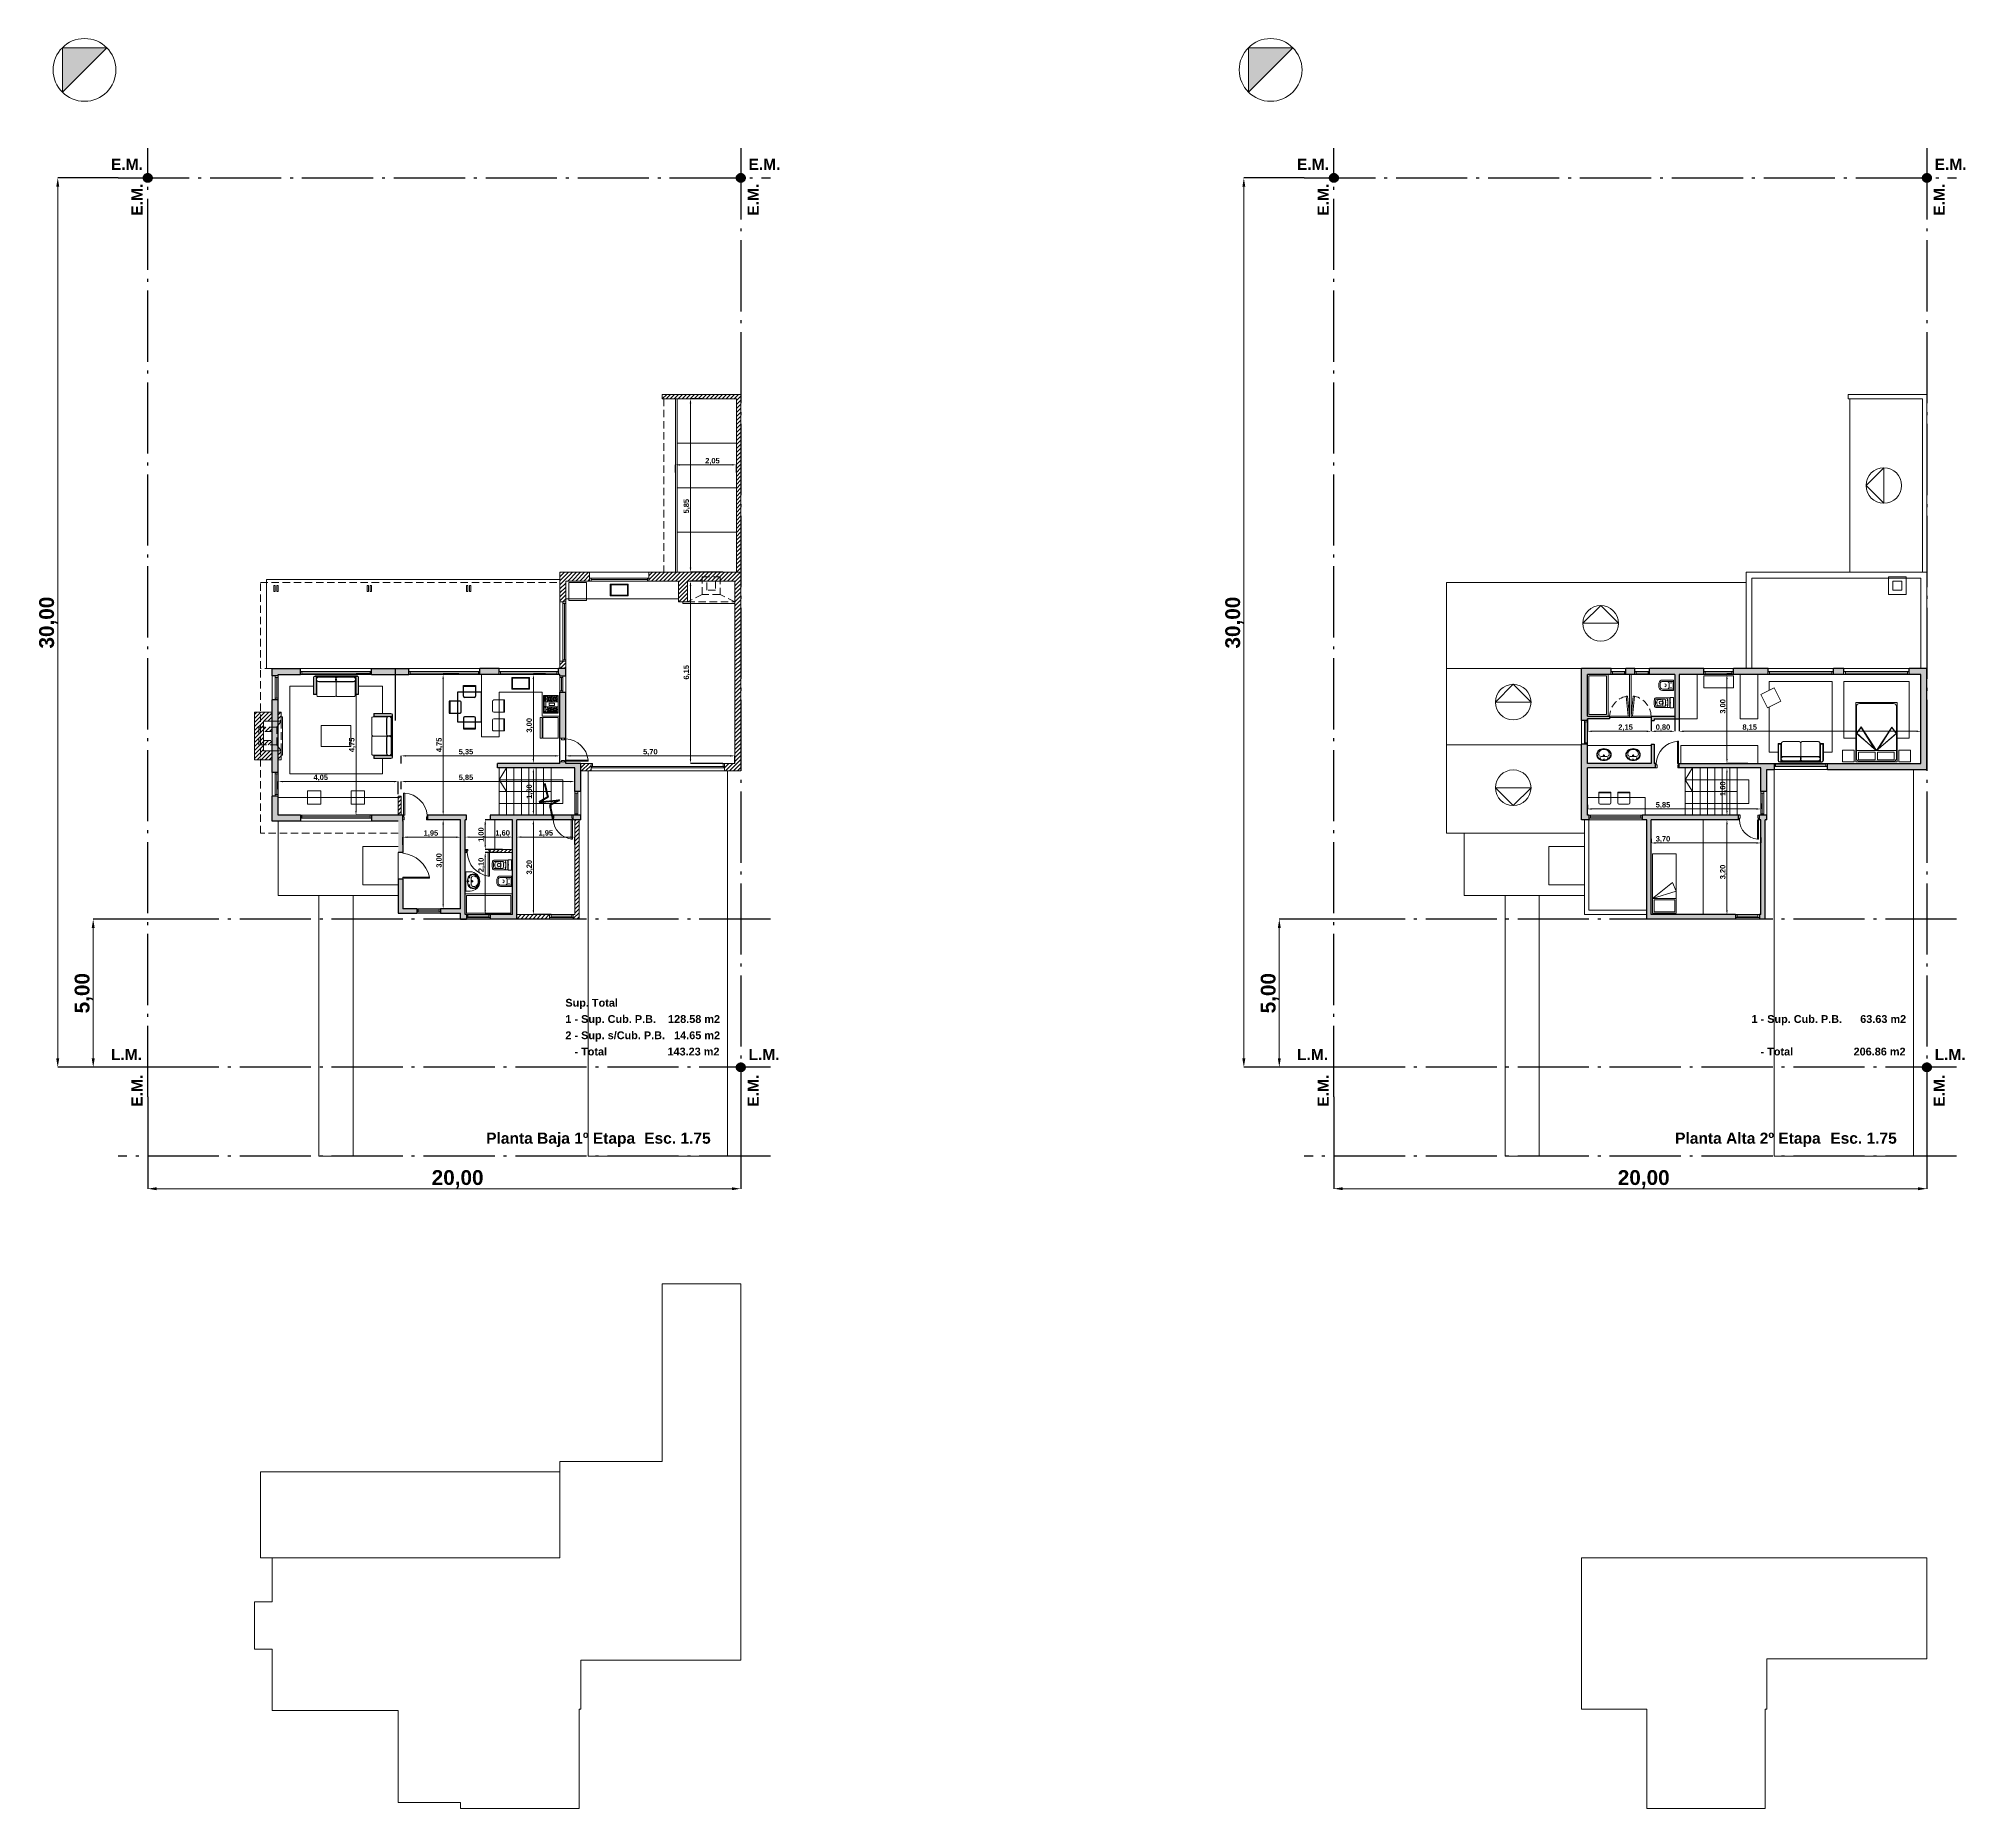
# Model space of a CAD drawing. Header units: millimetres. Extents: x 1434 to 1660, y 1457 to 1517.
# Drawn here: x 1595.3 to 1660.3, y 1457.1 to 1516.8 of the extents above; entities that cross this region are included whole.
import ezdxf

# ---------------------------------------------------------------- set-up
doc = ezdxf.new("R2010")
doc.units = ezdxf.units.MM
doc.linetypes.add('ACAD_ISO04W100', pattern=[30, 24, -3, 0, -3])
doc.linetypes.add('HIDDEN', pattern=[0.375, 0.25, -0.125])
for name, color, linetype, lineweight in [('0.1', 50, 'Continuous', 0), ('0.2', 40, 'Continuous', 20), ('0.3', 30, 'Continuous', 30), ('0.4', 20, 'Continuous', 40), ('0.5', 10, 'Continuous', 40), ('carpinterias', 140, 'Continuous', 9), ('cotas', 104, 'Continuous', 18), ('gris', 251, 'Continuous', 18), ('L.M.', 160, 'ACAD_ISO04W100', 30), ('madera', 35, 'Continuous', 18), ('muebles', 7, 'Continuous', 13), ('nomenclatura', 41, 'Continuous', 18), ('rojo muros', 232, 'Continuous', 18)]:
    doc.layers.add(name, color=color, linetype=linetype, lineweight=lineweight)
doc.styles.add('SANSSERIFBOLD', font='sasb____.pfb')
doc.styles.get("Standard").update_dxf_attribs({"font": 'ARIAL.TTF'})
doc.dimstyles.new('ISO-25', dxfattribs={"dimtxt": 2.5, "dimasz": 2.5, "dimexe": 1.25, "dimexo": 0.625, "dimtad": 1, "dimtxsty": 'Standard', "dimcen": 2.5, "dimadec": 0, "dimazin": 0, "dimtfac": 1, "dimtmove": 0, "dimatfit": 3, "dimfxl": 0, "dimarcsym": 0})

msp = doc.modelspace()

# ---------------------------------------------------------------- texts
at = {"layer": 'nomenclatura', "linetype": 'Continuous', "style": 'SANSSERIFBOLD'}
for s, height, p in [('E.M.', 0.375, (1597.71456, 1512.35866)), ('E.M.', 0.375, (1619.21528, 1512.35866)), ('E.M.', 0.375, (1637.71456, 1512.35866)), ('E.M.', 0.375, (1659.21528, 1512.35866)), ('Sup. Total', 0.2625, (1613.03968, 1484.13294)), ('1 - Sup. Cub. P.B.    128.58 m2', 0.2625, (1613.03968, 1483.58409)), ('1 - Sup. Cub. P.B.      63.63 m2', 0.2625, (1653.03968, 1483.58409)), ('2 - Sup. s/Cub. P.B.   14.65 m2', 0.2625, (1613.03968, 1483.03523)), ('L.M.', 0.375, (1597.71456, 1482.32807)), ('   - Total                    143.23 m2', 0.2625, (1613.03968, 1482.48638)), ('L.M.', 0.375, (1619.21528, 1482.32807)), ('L.M.', 0.375, (1637.71456, 1482.32807)), ('   - Total                    206.86 m2', 0.2625, (1653.03968, 1482.48638)), ('L.M.', 0.375, (1659.21528, 1482.32807)), ('Planta Baja 1º Etapa', 0.375, (1610.36806, 1479.5083)), ('Esc. 1.75', 0.375, (1615.69695, 1479.5083)), ('Planta Alta 2º Etapa ', 0.375, (1650.46441, 1479.5083)), ('Esc. 1.75', 0.375, (1655.69695, 1479.5083))]:
    msp.add_text(s, height=height, dxfattribs=at).set_placement(p)
for p in [(1598.78213, 1510.81253), (1619.56003, 1510.81253), (1638.78213, 1510.81253), (1659.56003, 1510.81253), (1598.78213, 1480.75994), (1619.56003, 1480.75994), (1638.78213, 1480.75994), (1659.56003, 1480.75994)]:
    msp.add_text('E.M.', height=0.375, rotation=90, dxfattribs=at).set_placement(p)

# ---------------------------------------------------------------- blocks, each defined once
blk = doc.blocks.new('*D13')
at = {"layer": 'cotas', "color": 0, "linetype": 'Continuous', "lineweight": -2}
for p, q in [((1598.955, 1481.086), (1598.955, 1477.991)), ((1618.955, 1481.086), (1618.955, 1477.991))]:
    blk.add_line(p, q, dxfattribs=at)
at = {"layer": 'cotas', "color": 0, "linetype": 'Continuous', "lineweight": 9}
blk.add_line((1599.255, 1477.991), (1618.655, 1477.991), dxfattribs=at)
at = {"layer": 'cotas', "color": 0, "linetype": 'Continuous'}
for points in [[(1599.255, 1478.041), (1599.255, 1477.941), (1598.955, 1477.991)], [(1618.655, 1478.041), (1618.655, 1477.941), (1618.955, 1477.991)]]:
    blk.add_solid(points, dxfattribs=at)
at = {"layer": 'Defpoints', "color": 0, "linetype": 'Continuous'}
for p in [(1598.955, 1481.086), (1618.955, 1481.086), (1618.955, 1477.991)]:
    blk.add_point(p, dxfattribs=at)
at = {"layer": 'cotas', "linetype": 'Continuous', "insert": (1609.405, 1478.311), "char_height": 0.5, "attachment_point": 5, "style": 'SANSSERIFBOLD'}
blk.add_mtext('20,00', dxfattribs=at)
blk = doc.blocks.new('*D14')
at = {"layer": 'cotas', "color": 0, "linetype": 'Continuous', "lineweight": -2}
for p, q in [((1597.955, 1512.086), (1595.92, 1512.086)), ((1597.955, 1482.086), (1595.92, 1482.086))]:
    blk.add_line(p, q, dxfattribs=at)
at = {"layer": 'cotas', "color": 0, "linetype": 'Continuous', "lineweight": 9}
blk.add_line((1595.92, 1511.786), (1595.92, 1482.386), dxfattribs=at)
at = {"layer": 'cotas', "color": 0, "linetype": 'Continuous'}
for points in [[(1595.87, 1511.786), (1595.97, 1511.786), (1595.92, 1512.086)], [(1595.87, 1482.386), (1595.97, 1482.386), (1595.92, 1482.086)]]:
    blk.add_solid(points, dxfattribs=at)
at = {"layer": 'Defpoints', "color": 0, "linetype": 'Continuous'}
for p in [(1597.955, 1512.086), (1595.92, 1482.086), (1597.955, 1482.086)]:
    blk.add_point(p, dxfattribs=at)
at = {"layer": 'cotas', "linetype": 'Continuous', "insert": (1595.6, 1497.086), "char_height": 0.5, "attachment_point": 5, "rotation": 90, "style": 'SANSSERIFBOLD'}
blk.add_mtext('30,00', dxfattribs=at)
blk = doc.blocks.new('*D15')
at = {"layer": 'cotas', "color": 0, "linetype": 'Continuous', "lineweight": -2}
for p, q in [((1598.955, 1487.086), (1597.116, 1487.086)), ((1598.955, 1482.086), (1597.116, 1482.086))]:
    blk.add_line(p, q, dxfattribs=at)
at = {"layer": 'cotas', "color": 0, "linetype": 'Continuous', "lineweight": 9}
blk.add_line((1597.116, 1486.786), (1597.116, 1482.386), dxfattribs=at)
at = {"layer": 'cotas', "color": 0, "linetype": 'Continuous'}
for points in [[(1597.066, 1486.786), (1597.166, 1486.786), (1597.116, 1487.086)], [(1597.066, 1482.386), (1597.166, 1482.386), (1597.116, 1482.086)]]:
    blk.add_solid(points, dxfattribs=at)
at = {"layer": 'Defpoints', "color": 0, "linetype": 'Continuous'}
for p in [(1598.955, 1487.086), (1597.116, 1482.086), (1598.955, 1482.086)]:
    blk.add_point(p, dxfattribs=at)
at = {"layer": 'cotas', "linetype": 'Continuous', "insert": (1596.796, 1484.586), "char_height": 0.5, "attachment_point": 5, "rotation": 90, "style": 'SANSSERIFBOLD'}
blk.add_mtext('5,00', dxfattribs=at)
blk = doc.blocks.new('cocina.anafe')
for points in [[(0.05, 0.5), (0.65, 0.5), (0.65, 0), (0.05, 0)], [(0.068, 0.074), (0.629, 0.074), (0.629, 0.023), (0.068, 0.023)], [(0.08, 0.385), (0.08, 0.389), (0.143, 0.389), (0.143, 0.385)], [(0.08, 0.189), (0.08, 0.193), (0.143, 0.193), (0.143, 0.189)], [(0.104, 0.447), (0.107, 0.45), (0.152, 0.405), (0.149, 0.403)], [(0.107, 0.323), (0.104, 0.326), (0.149, 0.371), (0.152, 0.368)], [(0.104, 0.252), (0.107, 0.254), (0.152, 0.21), (0.149, 0.207)], [(0.107, 0.127), (0.104, 0.13), (0.149, 0.175), (0.152, 0.172)], [(0.166, 0.475), (0.17, 0.475), (0.17, 0.411), (0.166, 0.411)], [(0.17, 0.299), (0.166, 0.299), (0.166, 0.362), (0.17, 0.362)], [(0.166, 0.279), (0.17, 0.279), (0.17, 0.215), (0.166, 0.215)], [(0.17, 0.103), (0.166, 0.103), (0.166, 0.166), (0.17, 0.166)], [(0.229, 0.45), (0.232, 0.447), (0.187, 0.403), (0.184, 0.405)], [(0.232, 0.326), (0.229, 0.323), (0.184, 0.368), (0.187, 0.371)], [(0.229, 0.254), (0.232, 0.252), (0.187, 0.207), (0.184, 0.21)], [(0.232, 0.13), (0.229, 0.127), (0.184, 0.172), (0.187, 0.175)], [(0.256, 0.389), (0.256, 0.385), (0.192, 0.385), (0.192, 0.389)], [(0.256, 0.193), (0.256, 0.189), (0.192, 0.189), (0.192, 0.193)], [(0.442, 0.389), (0.442, 0.385), (0.505, 0.385), (0.505, 0.389)], [(0.442, 0.193), (0.442, 0.189), (0.505, 0.189), (0.505, 0.193)], [(0.469, 0.45), (0.466, 0.447), (0.511, 0.403), (0.514, 0.405)], [(0.466, 0.326), (0.469, 0.323), (0.514, 0.368), (0.511, 0.371)], [(0.469, 0.254), (0.466, 0.252), (0.511, 0.207), (0.514, 0.21)], [(0.466, 0.13), (0.469, 0.127), (0.514, 0.172), (0.511, 0.175)], [(0.532, 0.475), (0.528, 0.475), (0.528, 0.411), (0.532, 0.411)], [(0.528, 0.299), (0.532, 0.299), (0.532, 0.362), (0.528, 0.362)], [(0.532, 0.279), (0.528, 0.279), (0.528, 0.215), (0.532, 0.215)], [(0.528, 0.103), (0.532, 0.103), (0.532, 0.166), (0.528, 0.166)], [(0.594, 0.447), (0.591, 0.45), (0.546, 0.405), (0.549, 0.403)], [(0.591, 0.323), (0.594, 0.326), (0.549, 0.371), (0.546, 0.368)], [(0.594, 0.252), (0.591, 0.254), (0.546, 0.21), (0.549, 0.207)], [(0.591, 0.127), (0.594, 0.13), (0.549, 0.175), (0.546, 0.172)], [(0.618, 0.385), (0.618, 0.389), (0.555, 0.389), (0.555, 0.385)], [(0.618, 0.189), (0.618, 0.193), (0.555, 0.193), (0.555, 0.189)]]:
    blk.add_lwpolyline(points, close=True)
for points in [[(0.089, 0.492), (0.249, 0.492, -0.414214), (0.264, 0.476), (0.264, 0.294, -0.414214), (0.249, 0.278), (0.089, 0.278, -0.414214), (0.073, 0.294), (0.073, 0.476, -0.414214)], [(0.089, 0.296), (0.249, 0.296, -0.414214), (0.264, 0.28), (0.264, 0.098, -0.414214), (0.249, 0.082), (0.089, 0.082, -0.414214), (0.073, 0.098), (0.073, 0.28, -0.414214)], [(0.609, 0.492), (0.449, 0.492, 0.414214), (0.434, 0.476), (0.434, 0.294, 0.414214), (0.449, 0.278), (0.609, 0.278, 0.414214), (0.624, 0.294), (0.624, 0.476, 0.414214)], [(0.609, 0.296), (0.449, 0.296, 0.414214), (0.434, 0.28), (0.434, 0.098, 0.414214), (0.449, 0.082), (0.609, 0.082, 0.414214), (0.624, 0.098), (0.624, 0.28, 0.414214)]]:
    blk.add_lwpolyline(points, format="xyb", close=True)
at = {"linetype": 'Continuous', "lineweight": 5}
blk.add_lwpolyline([(0.306, 0.376), (0.394, 0.376), (0.394, 0.187), (0.306, 0.187)], close=True, dxfattribs=at)
for centre, radius in [((0.111, 0.048), 0.0166), ((0.168, 0.387), 0.0625), ((0.168, 0.191), 0.0625), ((0.168, 0.387), 0.0364), ((0.168, 0.191), 0.0364), ((0.171, 0.048), 0.0166), ((0.229, 0.048), 0.0166), ((0.439, 0.048), 0.0166), ((0.53, 0.387), 0.0625), ((0.53, 0.191), 0.0625), ((0.53, 0.387), 0.0364), ((0.53, 0.191), 0.0364), ((0.605, 0.048), 0.0166)]:
    blk.add_circle(centre, radius)
blk = doc.blocks.new('i')
for p, q in [((1235.135, 1802.349), (1235.325, 1802.349)), ((1235.135, 1802.304), (1235.493, 1802.304)), ((1235.493, 1802.044), (1235.135, 1802.044)), ((1235.135, 1801.999), (1235.325, 1801.999)), ((1235.325, 1802.349), (1235.507, 1802.349)), ((1235.325, 1801.999), (1235.507, 1801.999)), ((1235.36, 1802.224), (1235.36, 1802.124)), ((1235.495, 1802.302), (1235.495, 1802.046)), ((1235.51, 1802.346), (1235.51, 1802.002))]:
    blk.add_line(p, q)
for centre in [(1235.42, 1802.254), (1235.42, 1802.094)]:
    blk.add_circle(centre, 0.0085)
for centre, radius, start, end in [((1235.382, 1802.174), 0.377, 168.55585, 191.44415), ((1235.135, 1802.224), 0.125, 90, 168.55585), ((1235.135, 1802.124), 0.125, 191.44415, 270), ((1235.382, 1802.174), 0.332, 168.55585, 191.44415), ((1235.135, 1802.224), 0.08, 90, 168.55585), ((1235.135, 1802.124), 0.08, 191.44415, 270), ((1235.198, 1802.171), 0.0578, 2.61926, 78.39406), ((1235.2, 1802.154), 0.075, 82.39422, 82.744), ((1235.198, 1802.177), 0.0578, 281.60594, 357.38074), ((1235.2, 1802.194), 0.075, 277.256, 277.60578), ((1235.28, 1802.224), 0.08, 0, 90), ((1235.28, 1802.124), 0.08, 270, 0), ((1235.493, 1802.302), 0.002, 0, 90), ((1235.493, 1802.046), 0.002, 270, 0), ((1235.507, 1802.346), 0.003, 0, 90), ((1235.507, 1802.002), 0.003, 270, 0)]:
    blk.add_arc(centre, radius, start, end)
blk = doc.blocks.new('in')
for p, q in [((1235.276, 1801.782), (1234.965, 1801.782)), ((1235.244, 1801.737), (1234.965, 1801.737)), ((1235.244, 1801.493), (1234.965, 1801.493)), ((1235.276, 1801.448), (1234.965, 1801.448)), ((1234.983, 1801.615), (1234.983, 1801.655)), ((1234.983, 1801.615), (1234.983, 1801.575)), ((1235.048, 1801.719), (1235.12, 1801.719)), ((1235.048, 1801.511), (1235.12, 1801.511)), ((1235.276, 1801.782), (1235.408, 1801.782)), ((1235.276, 1801.448), (1235.408, 1801.448)), ((1235.346, 1801.712), (1235.346, 1801.615)), ((1235.346, 1801.518), (1235.346, 1801.615)), ((1235.416, 1801.615), (1235.416, 1801.774)), ((1235.416, 1801.615), (1235.416, 1801.456))]:
    blk.add_line(p, q)
for points in [[(1235.328, 1801.687, -0.120573), (1235.325, 1801.688, -0.105064), (1235.323, 1801.689, -0.088664), (1235.322, 1801.692, -0.079761), (1235.322, 1801.695, -0.079761), (1235.322, 1801.698, -0.088664), (1235.323, 1801.7, -0.105064), (1235.325, 1801.702, -0.120573), (1235.328, 1801.703, -0.120573)], [(1235.328, 1801.543, 0.120573), (1235.325, 1801.542, 0.105064), (1235.323, 1801.54, 0.088664), (1235.322, 1801.538, 0.079761), (1235.322, 1801.535, 0.079761), (1235.322, 1801.532, 0.088664), (1235.323, 1801.53, 0.105064), (1235.325, 1801.528, 0.120573), (1235.328, 1801.527, 0.120573)], [(1235.328, 1801.703, -0.135765), (1235.33, 1801.702, -0.106933), (1235.331, 1801.7, -0.081683), (1235.333, 1801.698, -0.069843), (1235.333, 1801.695, -0.069843), (1235.333, 1801.692, -0.081683), (1235.331, 1801.689, -0.106933), (1235.33, 1801.688, -0.135765), (1235.328, 1801.687, -0.135765)], [(1235.328, 1801.527, 0.135765), (1235.33, 1801.528, 0.106933), (1235.331, 1801.53, 0.081683), (1235.333, 1801.532, 0.069843), (1235.333, 1801.535, 0.069843), (1235.333, 1801.538, 0.081683), (1235.331, 1801.54, 0.106933), (1235.33, 1801.542, 0.135765), (1235.328, 1801.543, 0.135765)]]:
    blk.add_lwpolyline(points, format="xyb")
blk.add_lwpolyline([(1235.426, 1801.792), (1235.426, 1801.438), (1235.545, 1801.438), (1235.545, 1801.792)], close=True)
for centre, radius, start, end in [((1235.848, 1801.615), 0.956, 173.56456, 180), ((1235.848, 1801.615), 0.956, 180, 186.43544), ((1234.965, 1801.715), 0.0678, 90, 173.56456), ((1234.965, 1801.515), 0.0678, 186.43544, 270), ((1235.846, 1801.615), 0.909, 173.57291, 180), ((1235.846, 1801.615), 0.909, 180, 186.42709), ((1234.965, 1801.714), 0.023, 90, 173.57291), ((1234.965, 1801.516), 0.023, 186.42709, 270), ((1235.048, 1801.655), 0.0648, 90, 180), ((1235.048, 1801.575), 0.0648, 180, 270), ((1235.108, 1801.615), 0.0504, 121.47191, 180), ((1235.108, 1801.615), 0.0504, 180, 238.52809), ((1235.119, 1801.6), 0.069, 89.56202, 122.8418), ((1235.119, 1801.63), 0.069, 237.1582, 270.43798), ((1235.12, 1801.6), 0.069, 57.1582, 90.43798), ((1235.12, 1801.63), 0.069, 269.56202, 302.8418), ((1235.131, 1801.615), 0.0504, 0, 58.52809), ((1235.131, 1801.615), 0.0504, 301.47191, 0), ((1235.159, 1801.67), 0.027, 3.36318, 90), ((1235.159, 1801.56), 0.027, 270, 356.63682), ((1234.23, 1801.615), 0.957, 0, 3.36318), ((1234.23, 1801.615), 0.957, 356.63682, 0), ((1235.243, 1801.714), 0.023, 6.42709, 90), ((1235.243, 1801.516), 0.023, 270, 353.57291), ((1234.362, 1801.615), 0.909, 0, 6.42709), ((1234.362, 1801.615), 0.909, 353.57291, 0), ((1235.276, 1801.712), 0.0702, 0, 90), ((1235.276, 1801.518), 0.0702, 270, 0), ((1235.408, 1801.774), 0.00819, 0, 90), ((1235.408, 1801.456), 0.00819, 270, 0), ((1235.416, 1801.646), 0.0184, 28.88836, 87.29185), ((1235.416, 1801.584), 0.0184, 272.70815, 331.11164), ((1235.369, 1801.615), 0.0742, 327.50485, 32.49515)]:
    blk.add_arc(centre, radius, start, end)
for p in [(1234.937, 1801.615), (1235.272, 1801.615), (1235.322, 1801.692), (1235.346, 1801.518), (1235.416, 1801.774), (1235.416, 1801.456)]:
    blk.add_point(p)
blk = doc.blocks.new('aa')
at = {"layer": 'madera'}
for p, q in [((1233.437, -214.668), (1233.844, -214.668)), ((1233.437, -215.034), (1233.437, -214.668)), ((1233.437, -214.693), (1233.844, -214.693)), ((1233.803, -215.075), (1233.478, -215.075)), ((1233.844, -214.668), (1233.844, -215.034))]:
    blk.add_line(p, q, dxfattribs=at)
for centre, start, end in [((1233.478, -215.034), 180, 270), ((1233.803, -215.034), 270, 0)]:
    blk.add_arc(centre, 0.0406, start, end, dxfattribs=at)
blk = doc.blocks.new('pil')
blk.add_line((1235.263, 1804.106), (1235.063, 1804.106))
for points in [[(1235.167, 1803.842, 0.080772), (1235.264, 1803.858, 0.089305), (1235.342, 1803.9, 0.110962), (1235.389, 1803.968, 0.119182), (1235.407, 1804.042, 0.119182), (1235.389, 1804.116, 0.110962), (1235.342, 1804.183, 0.089305), (1235.264, 1804.226, 0.080772), (1235.167, 1804.242, 0.080772), (1235.069, 1804.226, 0.089305), (1234.991, 1804.183, 0.104793), (1234.937, 1804.116, 0.119182), (1234.919, 1804.042, 0.119182), (1234.937, 1803.968, 0.104793), (1234.991, 1803.9, 0.089305), (1235.069, 1803.858, 0.080772)], [(1235.167, 1803.858, 0.080772), (1235.259, 1803.873, 0.088756), (1235.331, 1803.912, 0.11126), (1235.374, 1803.974, 0.120398), (1235.391, 1804.042, 0.120398), (1235.374, 1804.109, 0.11126), (1235.331, 1804.171, 0.088756), (1235.259, 1804.211, 0.080772), (1235.167, 1804.226, 0.080772), (1235.074, 1804.211, 0.089305), (1235.001, 1804.171, 0.104793), (1234.951, 1804.109, 0.119182), (1234.935, 1804.042, 0.119182), (1234.951, 1803.975, 0.104793), (1235.001, 1803.913, 0.089305), (1235.074, 1803.873, 0.080772)]]:
    blk.add_lwpolyline(points, format="xyb", close=True)
for points in [[(1235.163, 1803.874, -0.02495), (1235.135, 1803.875, -0.088119)], [(1235.163, 1803.874, 0.072856), (1235.241, 1803.884, 0.088119)]]:
    blk.add_lwpolyline(points, format="xyb")
for centre, radius in [((1235.035, 1804.162), 0.012), ((1235.163, 1804.074), 0.0219), ((1235.163, 1804.074), 0.0179), ((1235.163, 1804.202), 0.012), ((1235.291, 1804.162), 0.012)]:
    blk.add_circle(centre, radius)
for centre, radius, start, end in [((1235.063, 1804.026), 0.08, 90, 180), ((1235.137, 1804.029), 0.154, 177.90036, 269.45523), ((1235.188, 1804.029), 0.154, 290.171, 2.09964), ((1235.263, 1804.026), 0.08, 0, 90)]:
    blk.add_arc(centre, radius, start, end)
blk = doc.blocks.new('*D31')
at = {"layer": 'cotas', "color": 0, "linetype": 'Continuous', "lineweight": -2}
for p, q in [((1606.505, 1495.336), (1605.979, 1495.336)), ((1606.687, 1490.586), (1605.979, 1490.586))]:
    blk.add_line(p, q, dxfattribs=at)
at = {"layer": 'cotas', "color": 0, "linetype": 'Continuous', "lineweight": 9}
blk.add_line((1605.979, 1495.186), (1605.979, 1490.736), dxfattribs=at)
at = {"layer": 'cotas', "color": 0, "linetype": 'Continuous'}
for points in [[(1605.954, 1495.186), (1606.004, 1495.186), (1605.979, 1495.336)], [(1605.954, 1490.736), (1606.004, 1490.736), (1605.979, 1490.586)]]:
    blk.add_solid(points, dxfattribs=at)
at = {"layer": 'Defpoints', "color": 0, "linetype": 'Continuous'}
for p in [(1606.505, 1495.336), (1605.979, 1490.586), (1606.687, 1490.586)]:
    blk.add_point(p, dxfattribs=at)
at = {"layer": 'cotas', "linetype": 'Continuous', "insert": (1605.857, 1492.961), "char_height": 0.18, "attachment_point": 5, "rotation": 90, "style": 'SANSSERIFBOLD'}
blk.add_mtext('4,75', dxfattribs=at)
blk = doc.blocks.new('*D32')
at = {"layer": 'cotas', "color": 0, "linetype": 'Continuous', "lineweight": -2}
for p, q in [((1609.445, 1495.336), (1608.918, 1495.336)), ((1609.627, 1490.586), (1608.918, 1490.586))]:
    blk.add_line(p, q, dxfattribs=at)
at = {"layer": 'cotas', "color": 0, "linetype": 'Continuous', "lineweight": 9}
blk.add_line((1608.918, 1495.186), (1608.918, 1490.736), dxfattribs=at)
at = {"layer": 'cotas', "color": 0, "linetype": 'Continuous'}
for points in [[(1608.893, 1495.186), (1608.943, 1495.186), (1608.918, 1495.336)], [(1608.893, 1490.736), (1608.943, 1490.736), (1608.918, 1490.586)]]:
    blk.add_solid(points, dxfattribs=at)
at = {"layer": 'Defpoints', "color": 0, "linetype": 'Continuous'}
for p in [(1609.445, 1495.336), (1608.918, 1490.586), (1609.627, 1490.586)]:
    blk.add_point(p, dxfattribs=at)
at = {"layer": 'cotas', "linetype": 'Continuous', "insert": (1608.797, 1492.961), "char_height": 0.18, "attachment_point": 5, "rotation": 90, "style": 'SANSSERIFBOLD'}
blk.add_mtext('4,75', dxfattribs=at)
blk = doc.blocks.new('*D33')
at = {"layer": 'cotas', "color": 0, "linetype": 'Continuous', "lineweight": -2}
for p, q in [((1609.445, 1490.436), (1608.918, 1490.436)), ((1609.505, 1487.436), (1608.918, 1487.436))]:
    blk.add_line(p, q, dxfattribs=at)
at = {"layer": 'cotas', "color": 0, "linetype": 'Continuous', "lineweight": 9}
blk.add_line((1608.918, 1490.286), (1608.918, 1487.586), dxfattribs=at)
at = {"layer": 'cotas', "color": 0, "linetype": 'Continuous'}
for points in [[(1608.893, 1490.286), (1608.943, 1490.286), (1608.918, 1490.436)], [(1608.893, 1487.586), (1608.943, 1487.586), (1608.918, 1487.436)]]:
    blk.add_solid(points, dxfattribs=at)
at = {"layer": 'Defpoints', "color": 0, "linetype": 'Continuous'}
for p in [(1609.445, 1490.436), (1608.918, 1487.436), (1609.505, 1487.436)]:
    blk.add_point(p, dxfattribs=at)
at = {"layer": 'cotas', "linetype": 'Continuous', "insert": (1608.797, 1489.065), "char_height": 0.18, "attachment_point": 5, "rotation": 90, "style": 'SANSSERIFBOLD'}
blk.add_mtext('3,00', dxfattribs=at)
blk = doc.blocks.new('*D34')
at = {"layer": 'cotas', "color": 0, "linetype": 'Continuous', "lineweight": -2}
for p, q in [((1610.88, 1489.336), (1610.336, 1489.336)), ((1610.923, 1487.236), (1610.336, 1487.236))]:
    blk.add_line(p, q, dxfattribs=at)
at = {"layer": 'cotas', "color": 0, "linetype": 'Continuous', "lineweight": 9}
blk.add_line((1610.336, 1489.186), (1610.336, 1487.386), dxfattribs=at)
at = {"layer": 'cotas', "color": 0, "linetype": 'Continuous'}
for points in [[(1610.311, 1489.186), (1610.361, 1489.186), (1610.336, 1489.336)], [(1610.311, 1487.386), (1610.361, 1487.386), (1610.336, 1487.236)]]:
    blk.add_solid(points, dxfattribs=at)
at = {"layer": 'Defpoints', "color": 0, "linetype": 'Continuous'}
for p in [(1610.88, 1489.336), (1610.336, 1487.236), (1610.923, 1487.236)]:
    blk.add_point(p, dxfattribs=at)
at = {"layer": 'cotas', "linetype": 'Continuous', "insert": (1610.214, 1488.912), "char_height": 0.18, "attachment_point": 5, "rotation": 90, "style": 'SANSSERIFBOLD'}
blk.add_mtext('2,10', dxfattribs=at)
blk = doc.blocks.new('*D35')
at = {"layer": 'cotas', "color": 0, "linetype": 'Continuous', "lineweight": -2}
for p, q in [((1610.88, 1490.436), (1610.336, 1490.436)), ((1610.923, 1489.436), (1610.336, 1489.436))]:
    blk.add_line(p, q, dxfattribs=at)
at = {"layer": 'cotas', "color": 0, "linetype": 'Continuous', "lineweight": 9}
blk.add_line((1610.336, 1490.286), (1610.336, 1489.586), dxfattribs=at)
at = {"layer": 'cotas', "color": 0, "linetype": 'Continuous'}
for points in [[(1610.311, 1490.286), (1610.361, 1490.286), (1610.336, 1490.436)], [(1610.311, 1489.586), (1610.361, 1489.586), (1610.336, 1489.436)]]:
    blk.add_solid(points, dxfattribs=at)
at = {"layer": 'Defpoints', "color": 0, "linetype": 'Continuous'}
for p in [(1610.88, 1490.436), (1610.336, 1489.436), (1610.923, 1489.436)]:
    blk.add_point(p, dxfattribs=at)
at = {"layer": 'cotas', "linetype": 'Continuous', "insert": (1610.214, 1489.936), "char_height": 0.18, "attachment_point": 5, "rotation": 90, "style": 'SANSSERIFBOLD'}
blk.add_mtext('1,00', dxfattribs=at)
blk = doc.blocks.new('*D36')
at = {"layer": 'cotas', "color": 0, "linetype": 'Continuous', "lineweight": -2}
for p, q in [((1612.505, 1492.186), (1611.961, 1492.186)), ((1612.548, 1490.586), (1611.961, 1490.586))]:
    blk.add_line(p, q, dxfattribs=at)
at = {"layer": 'cotas', "color": 0, "linetype": 'Continuous', "lineweight": 9}
blk.add_line((1611.961, 1492.036), (1611.961, 1490.736), dxfattribs=at)
at = {"layer": 'cotas', "color": 0, "linetype": 'Continuous'}
for points in [[(1611.936, 1492.036), (1611.986, 1492.036), (1611.961, 1492.186)], [(1611.936, 1490.736), (1611.986, 1490.736), (1611.961, 1490.586)]]:
    blk.add_solid(points, dxfattribs=at)
at = {"layer": 'Defpoints', "color": 0, "linetype": 'Continuous'}
for p in [(1612.505, 1492.186), (1611.961, 1490.586), (1612.548, 1490.586)]:
    blk.add_point(p, dxfattribs=at)
at = {"layer": 'cotas', "linetype": 'Continuous', "insert": (1611.839, 1491.386), "char_height": 0.18, "attachment_point": 5, "rotation": 90, "style": 'SANSSERIFBOLD'}
blk.add_mtext('1,60', dxfattribs=at)
blk = doc.blocks.new('*D37')
at = {"layer": 'cotas', "color": 0, "linetype": 'Continuous', "lineweight": -2}
for p, q in [((1612.364, 1495.336), (1611.961, 1495.336)), ((1612.548, 1492.336), (1611.961, 1492.336))]:
    blk.add_line(p, q, dxfattribs=at)
at = {"layer": 'cotas', "color": 0, "linetype": 'Continuous', "lineweight": 9}
blk.add_line((1611.961, 1495.186), (1611.961, 1492.486), dxfattribs=at)
at = {"layer": 'cotas', "color": 0, "linetype": 'Continuous'}
for points in [[(1611.936, 1495.186), (1611.986, 1495.186), (1611.961, 1495.336)], [(1611.936, 1492.486), (1611.986, 1492.486), (1611.961, 1492.336)]]:
    blk.add_solid(points, dxfattribs=at)
at = {"layer": 'Defpoints', "color": 0, "linetype": 'Continuous'}
for p in [(1612.364, 1495.336), (1611.961, 1492.336), (1612.548, 1492.336)]:
    blk.add_point(p, dxfattribs=at)
at = {"layer": 'cotas', "linetype": 'Continuous', "insert": (1611.839, 1493.623), "char_height": 0.18, "attachment_point": 5, "rotation": 90, "style": 'SANSSERIFBOLD'}
blk.add_mtext('3,00', dxfattribs=at)
blk = doc.blocks.new('*D38')
at = {"layer": 'cotas', "color": 0, "linetype": 'Continuous', "lineweight": -2}
for p, q in [((1603.355, 1491.463), (1603.355, 1491.725)), ((1607.405, 1491.3), (1607.405, 1491.725))]:
    blk.add_line(p, q, dxfattribs=at)
at = {"layer": 'cotas', "color": 0, "linetype": 'Continuous', "lineweight": 9}
blk.add_line((1607.255, 1491.725), (1603.505, 1491.725), dxfattribs=at)
at = {"layer": 'cotas', "color": 0, "linetype": 'Continuous'}
for points in [[(1603.505, 1491.75), (1603.505, 1491.7), (1603.355, 1491.725)], [(1607.255, 1491.75), (1607.255, 1491.7), (1607.405, 1491.725)]]:
    blk.add_solid(points, dxfattribs=at)
at = {"layer": 'Defpoints', "color": 0, "linetype": 'Continuous'}
for p in [(1603.355, 1491.725), (1603.355, 1491.463), (1607.405, 1491.3)]:
    blk.add_point(p, dxfattribs=at)
at = {"layer": 'cotas', "linetype": 'Continuous', "insert": (1604.789, 1491.847), "char_height": 0.18, "attachment_point": 5, "style": 'SANSSERIFBOLD'}
blk.add_mtext('4,05', dxfattribs=at)
blk = doc.blocks.new('*D39')
at = {"layer": 'cotas', "color": 0, "linetype": 'Continuous', "lineweight": -2}
for p, q in [((1607.505, 1491.463), (1607.505, 1491.725)), ((1613.355, 1491.578), (1613.355, 1491.725))]:
    blk.add_line(p, q, dxfattribs=at)
at = {"layer": 'cotas', "color": 0, "linetype": 'Continuous', "lineweight": 9}
blk.add_line((1613.205, 1491.725), (1607.655, 1491.725), dxfattribs=at)
at = {"layer": 'cotas', "color": 0, "linetype": 'Continuous'}
for points in [[(1607.655, 1491.75), (1607.655, 1491.7), (1607.505, 1491.725)], [(1613.205, 1491.75), (1613.205, 1491.7), (1613.355, 1491.725)]]:
    blk.add_solid(points, dxfattribs=at)
at = {"layer": 'Defpoints', "color": 0, "linetype": 'Continuous'}
for p in [(1607.505, 1491.725), (1607.505, 1491.463), (1613.355, 1491.578)]:
    blk.add_point(p, dxfattribs=at)
at = {"layer": 'cotas', "linetype": 'Continuous', "insert": (1609.687, 1491.847), "char_height": 0.18, "attachment_point": 5, "style": 'SANSSERIFBOLD'}
blk.add_mtext('5,85', dxfattribs=at)
blk = doc.blocks.new('*D40')
at = {"layer": 'cotas', "color": 0, "linetype": 'Continuous', "lineweight": -2}
for p, q in [((1607.505, 1492.331), (1607.505, 1492.592)), ((1612.855, 1492.336), (1612.855, 1492.592))]:
    blk.add_line(p, q, dxfattribs=at)
at = {"layer": 'cotas', "color": 0, "linetype": 'Continuous', "lineweight": 9}
blk.add_line((1612.705, 1492.592), (1607.655, 1492.592), dxfattribs=at)
at = {"layer": 'cotas', "color": 0, "linetype": 'Continuous'}
for points in [[(1607.655, 1492.617), (1607.655, 1492.567), (1607.505, 1492.592)], [(1612.705, 1492.617), (1612.705, 1492.567), (1612.855, 1492.592)]]:
    blk.add_solid(points, dxfattribs=at)
at = {"layer": 'Defpoints', "color": 0, "linetype": 'Continuous'}
for p in [(1607.505, 1492.592), (1607.505, 1492.331), (1612.855, 1492.336)]:
    blk.add_point(p, dxfattribs=at)
at = {"layer": 'cotas', "linetype": 'Continuous', "insert": (1609.687, 1492.714), "char_height": 0.18, "attachment_point": 5, "style": 'SANSSERIFBOLD'}
blk.add_mtext('5,35', dxfattribs=at)
blk = doc.blocks.new('*D41')
at = {"layer": 'cotas', "color": 0, "linetype": 'Continuous', "lineweight": -2}
blk.add_line((1607.555, 1489.587), (1607.555, 1489.848), dxfattribs=at)
at = {"layer": 'cotas', "color": 0, "linetype": 'Continuous', "lineweight": 9}
blk.add_line((1609.355, 1489.848), (1607.705, 1489.848), dxfattribs=at)
at = {"layer": 'cotas', "color": 0, "linetype": 'Continuous'}
for points in [[(1607.705, 1489.873), (1607.705, 1489.823), (1607.555, 1489.848)], [(1609.355, 1489.873), (1609.355, 1489.823), (1609.505, 1489.848)]]:
    blk.add_solid(points, dxfattribs=at)
at = {"layer": 'Defpoints', "color": 0, "linetype": 'Continuous'}
for p in [(1607.555, 1489.848), (1607.555, 1489.587), (1609.505, 1489.848)]:
    blk.add_point(p, dxfattribs=at)
at = {"layer": 'cotas', "linetype": 'Continuous', "insert": (1608.505, 1489.97), "char_height": 0.18, "attachment_point": 5, "style": 'SANSSERIFBOLD'}
blk.add_mtext('1,95', dxfattribs=at)
blk = doc.blocks.new('*D42')
at = {"layer": 'cotas', "color": 0, "linetype": 'Continuous', "lineweight": -2}
for p, q in [((1609.655, 1489.587), (1609.655, 1489.852)), ((1611.255, 1489.713), (1611.255, 1489.852))]:
    blk.add_line(p, q, dxfattribs=at)
at = {"layer": 'cotas', "color": 0, "linetype": 'Continuous', "lineweight": 9}
blk.add_line((1611.105, 1489.852), (1609.805, 1489.852), dxfattribs=at)
at = {"layer": 'cotas', "color": 0, "linetype": 'Continuous'}
for points in [[(1609.805, 1489.877), (1609.805, 1489.827), (1609.655, 1489.852)], [(1611.105, 1489.877), (1611.105, 1489.827), (1611.255, 1489.852)]]:
    blk.add_solid(points, dxfattribs=at)
at = {"layer": 'Defpoints', "color": 0, "linetype": 'Continuous'}
for p in [(1609.655, 1489.852), (1609.655, 1489.587), (1611.255, 1489.713)]:
    blk.add_point(p, dxfattribs=at)
at = {"layer": 'cotas', "linetype": 'Continuous', "insert": (1610.924, 1489.973), "char_height": 0.18, "attachment_point": 5, "style": 'SANSSERIFBOLD'}
blk.add_mtext('1,60', dxfattribs=at)
blk = doc.blocks.new('*D43')
at = {"layer": 'cotas', "color": 0, "linetype": 'Continuous', "lineweight": -2}
for p, q in [((1612.505, 1490.436), (1611.961, 1490.436)), ((1612.555, 1487.236), (1611.961, 1487.236))]:
    blk.add_line(p, q, dxfattribs=at)
at = {"layer": 'cotas', "color": 0, "linetype": 'Continuous', "lineweight": 9}
blk.add_line((1611.961, 1490.286), (1611.961, 1487.386), dxfattribs=at)
at = {"layer": 'cotas', "color": 0, "linetype": 'Continuous'}
for points in [[(1611.936, 1490.286), (1611.986, 1490.286), (1611.961, 1490.436)], [(1611.936, 1487.386), (1611.986, 1487.386), (1611.961, 1487.236)]]:
    blk.add_solid(points, dxfattribs=at)
at = {"layer": 'Defpoints', "color": 0, "linetype": 'Continuous'}
for p in [(1612.505, 1490.436), (1611.961, 1487.236), (1612.555, 1487.236)]:
    blk.add_point(p, dxfattribs=at)
at = {"layer": 'cotas', "linetype": 'Continuous', "insert": (1611.839, 1488.836), "char_height": 0.18, "attachment_point": 5, "rotation": 90, "style": 'SANSSERIFBOLD'}
blk.add_mtext('3,20', dxfattribs=at)
blk = doc.blocks.new('*D44')
at = {"layer": 'cotas', "color": 0, "linetype": 'Continuous', "lineweight": -2}
for p, q in [((1611.405, 1489.587), (1611.405, 1489.852)), ((1613.355, 1489.597), (1613.355, 1489.852))]:
    blk.add_line(p, q, dxfattribs=at)
at = {"layer": 'cotas', "color": 0, "linetype": 'Continuous', "lineweight": 9}
blk.add_line((1613.205, 1489.852), (1611.555, 1489.852), dxfattribs=at)
at = {"layer": 'cotas', "color": 0, "linetype": 'Continuous'}
for points in [[(1611.555, 1489.877), (1611.555, 1489.827), (1611.405, 1489.852)], [(1613.205, 1489.877), (1613.205, 1489.827), (1613.355, 1489.852)]]:
    blk.add_solid(points, dxfattribs=at)
at = {"layer": 'Defpoints', "color": 0, "linetype": 'Continuous'}
for p in [(1611.405, 1489.852), (1611.405, 1489.587), (1613.355, 1489.597)]:
    blk.add_point(p, dxfattribs=at)
at = {"layer": 'cotas', "linetype": 'Continuous', "insert": (1612.38, 1489.973), "char_height": 0.18, "attachment_point": 5, "style": 'SANSSERIFBOLD'}
blk.add_mtext('1,95', dxfattribs=at)
blk = doc.blocks.new('*D45')
at = {"layer": 'cotas', "color": 0, "linetype": 'Continuous', "lineweight": -2}
for p, q in [((1617.655, 1498.486), (1617.259, 1498.486)), ((1618.355, 1492.336), (1617.259, 1492.336))]:
    blk.add_line(p, q, dxfattribs=at)
at = {"layer": 'cotas', "color": 0, "linetype": 'Continuous', "lineweight": 9}
blk.add_line((1617.259, 1498.336), (1617.259, 1492.486), dxfattribs=at)
at = {"layer": 'cotas', "color": 0, "linetype": 'Continuous'}
for points in [[(1617.234, 1498.336), (1617.284, 1498.336), (1617.259, 1498.486)], [(1617.234, 1492.486), (1617.284, 1492.486), (1617.259, 1492.336)]]:
    blk.add_solid(points, dxfattribs=at)
at = {"layer": 'Defpoints', "color": 0, "linetype": 'Continuous'}
for p in [(1617.655, 1498.486), (1617.259, 1492.336), (1618.355, 1492.336)]:
    blk.add_point(p, dxfattribs=at)
at = {"layer": 'cotas', "linetype": 'Continuous', "insert": (1617.137, 1495.411), "char_height": 0.18, "attachment_point": 5, "rotation": 90, "style": 'SANSSERIFBOLD'}
blk.add_mtext('6,15', dxfattribs=at)
blk = doc.blocks.new('*D46')
at = {"layer": 'cotas', "color": 0, "linetype": 'Continuous', "lineweight": -2}
for p, q in [((1613.055, 1492.331), (1613.055, 1492.592)), ((1618.755, 1492.336), (1618.755, 1492.592))]:
    blk.add_line(p, q, dxfattribs=at)
at = {"layer": 'cotas', "color": 0, "linetype": 'Continuous', "lineweight": 9}
blk.add_line((1618.605, 1492.592), (1613.205, 1492.592), dxfattribs=at)
at = {"layer": 'cotas', "color": 0, "linetype": 'Continuous'}
for points in [[(1613.205, 1492.617), (1613.205, 1492.567), (1613.055, 1492.592)], [(1618.605, 1492.617), (1618.605, 1492.567), (1618.755, 1492.592)]]:
    blk.add_solid(points, dxfattribs=at)
at = {"layer": 'Defpoints', "color": 0, "linetype": 'Continuous'}
for p in [(1613.055, 1492.592), (1613.055, 1492.331), (1618.755, 1492.336)]:
    blk.add_point(p, dxfattribs=at)
at = {"layer": 'cotas', "linetype": 'Continuous', "insert": (1615.905, 1492.714), "char_height": 0.18, "attachment_point": 5, "style": 'SANSSERIFBOLD'}
blk.add_mtext('5,70', dxfattribs=at)
blk = doc.blocks.new('*D47')
at = {"layer": 'cotas', "color": 0, "linetype": 'Continuous', "lineweight": -2}
for p, q in [((1617.655, 1504.636), (1617.259, 1504.636)), ((1618.355, 1498.786), (1617.259, 1498.786))]:
    blk.add_line(p, q, dxfattribs=at)
at = {"layer": 'cotas', "color": 0, "linetype": 'Continuous', "lineweight": 9}
blk.add_line((1617.259, 1504.486), (1617.259, 1498.936), dxfattribs=at)
at = {"layer": 'cotas', "color": 0, "linetype": 'Continuous'}
for points in [[(1617.234, 1504.486), (1617.284, 1504.486), (1617.259, 1504.636)], [(1617.234, 1498.936), (1617.284, 1498.936), (1617.259, 1498.786)]]:
    blk.add_solid(points, dxfattribs=at)
at = {"layer": 'Defpoints', "color": 0, "linetype": 'Continuous'}
for p in [(1617.655, 1504.636), (1617.259, 1498.786), (1618.355, 1498.786)]:
    blk.add_point(p, dxfattribs=at)
at = {"layer": 'cotas', "linetype": 'Continuous', "insert": (1617.137, 1501.013), "char_height": 0.18, "attachment_point": 5, "rotation": 90, "style": 'SANSSERIFBOLD'}
blk.add_mtext('5,85', dxfattribs=at)
blk = doc.blocks.new('*D48')
at = {"layer": 'cotas', "color": 0, "linetype": 'Continuous', "lineweight": -2}
for p, q in [((1616.755, 1502.146), (1616.755, 1502.408)), ((1618.805, 1502.152), (1618.805, 1502.408))]:
    blk.add_line(p, q, dxfattribs=at)
at = {"layer": 'cotas', "color": 0, "linetype": 'Continuous', "lineweight": 9}
blk.add_line((1618.655, 1502.408), (1616.905, 1502.408), dxfattribs=at)
at = {"layer": 'cotas', "color": 0, "linetype": 'Continuous'}
for points in [[(1616.905, 1502.433), (1616.905, 1502.383), (1616.755, 1502.408)], [(1618.655, 1502.433), (1618.655, 1502.383), (1618.805, 1502.408)]]:
    blk.add_solid(points, dxfattribs=at)
at = {"layer": 'Defpoints', "color": 0, "linetype": 'Continuous'}
for p in [(1616.755, 1502.408), (1616.755, 1502.146), (1618.805, 1502.152)]:
    blk.add_point(p, dxfattribs=at)
at = {"layer": 'cotas', "linetype": 'Continuous', "insert": (1617.999, 1502.529), "char_height": 0.18, "attachment_point": 5, "style": 'SANSSERIFBOLD'}
blk.add_mtext('2,05', dxfattribs=at)
blk = doc.blocks.new('*D17')
at = {"layer": 'cotas', "color": 0, "linetype": 'Continuous', "lineweight": -2}
for p, q in [((1638.955, 1481.086), (1638.955, 1477.991)), ((1658.955, 1481.086), (1658.955, 1477.991))]:
    blk.add_line(p, q, dxfattribs=at)
at = {"layer": 'cotas', "color": 0, "linetype": 'Continuous', "lineweight": 9}
blk.add_line((1639.255, 1477.991), (1658.655, 1477.991), dxfattribs=at)
at = {"layer": 'cotas', "color": 0, "linetype": 'Continuous'}
for points in [[(1639.255, 1478.041), (1639.255, 1477.941), (1638.955, 1477.991)], [(1658.655, 1478.041), (1658.655, 1477.941), (1658.955, 1477.991)]]:
    blk.add_solid(points, dxfattribs=at)
at = {"layer": 'Defpoints', "color": 0, "linetype": 'Continuous'}
for p in [(1638.955, 1481.086), (1658.955, 1481.086), (1658.955, 1477.991)]:
    blk.add_point(p, dxfattribs=at)
at = {"layer": 'cotas', "linetype": 'Continuous', "insert": (1649.405, 1478.311), "char_height": 0.5, "attachment_point": 5, "style": 'SANSSERIFBOLD'}
blk.add_mtext('20,00', dxfattribs=at)
blk = doc.blocks.new('*D18')
at = {"layer": 'cotas', "color": 0, "linetype": 'Continuous', "lineweight": -2}
for p, q in [((1637.955, 1512.086), (1635.92, 1512.086)), ((1637.955, 1482.086), (1635.92, 1482.086))]:
    blk.add_line(p, q, dxfattribs=at)
at = {"layer": 'cotas', "color": 0, "linetype": 'Continuous', "lineweight": 9}
blk.add_line((1635.92, 1511.786), (1635.92, 1482.386), dxfattribs=at)
at = {"layer": 'cotas', "color": 0, "linetype": 'Continuous'}
for points in [[(1635.87, 1511.786), (1635.97, 1511.786), (1635.92, 1512.086)], [(1635.87, 1482.386), (1635.97, 1482.386), (1635.92, 1482.086)]]:
    blk.add_solid(points, dxfattribs=at)
at = {"layer": 'Defpoints', "color": 0, "linetype": 'Continuous'}
for p in [(1637.955, 1512.086), (1635.92, 1482.086), (1637.955, 1482.086)]:
    blk.add_point(p, dxfattribs=at)
at = {"layer": 'cotas', "linetype": 'Continuous', "insert": (1635.6, 1497.086), "char_height": 0.5, "attachment_point": 5, "rotation": 90, "style": 'SANSSERIFBOLD'}
blk.add_mtext('30,00', dxfattribs=at)
blk = doc.blocks.new('*D16')
at = {"layer": 'cotas', "color": 0, "linetype": 'Continuous', "lineweight": -2}
for p, q in [((1638.955, 1487.086), (1637.116, 1487.086)), ((1638.955, 1482.086), (1637.116, 1482.086))]:
    blk.add_line(p, q, dxfattribs=at)
at = {"layer": 'cotas', "color": 0, "linetype": 'Continuous', "lineweight": 9}
blk.add_line((1637.116, 1486.786), (1637.116, 1482.386), dxfattribs=at)
at = {"layer": 'cotas', "color": 0, "linetype": 'Continuous'}
for points in [[(1637.066, 1486.786), (1637.166, 1486.786), (1637.116, 1487.086)], [(1637.066, 1482.386), (1637.166, 1482.386), (1637.116, 1482.086)]]:
    blk.add_solid(points, dxfattribs=at)
at = {"layer": 'Defpoints', "color": 0, "linetype": 'Continuous'}
for p in [(1638.955, 1487.086), (1637.116, 1482.086), (1638.955, 1482.086)]:
    blk.add_point(p, dxfattribs=at)
at = {"layer": 'cotas', "linetype": 'Continuous', "insert": (1636.796, 1484.586), "char_height": 0.5, "attachment_point": 5, "rotation": 90, "style": 'SANSSERIFBOLD'}
blk.add_mtext('5,00', dxfattribs=at)
blk = doc.blocks.new('CAM2')
at = {"layer": '0.1'}
for p, q in [((454.403, -70.302), (454.403, -71.452)), ((455.995, -70.202), (454.519, -70.202)), ((455.199, -70.357), (455.418, -70.202)), ((455.995, -70.879), (455.199, -70.357)), ((455.216, -70.36), (455.414, -70.217)), ((455.947, -70.818), (455.216, -70.36)), ((455.947, -70.818), (455.414, -70.217)), ((455.995, -70.879), (455.418, -70.202)), ((455.995, -70.202), (455.995, -71.552)), ((456.255, -70.202), (455.995, -70.202)), ((455.995, -70.879), (455.198, -71.399)), ((455.198, -71.399), (455.415, -71.552)), ((455.947, -70.939), (455.214, -71.396)), ((455.214, -71.396), (455.412, -71.54)), ((455.947, -70.939), (455.412, -71.54)), ((455.995, -70.879), (455.415, -71.552)), ((454.517, -71.552), (455.995, -71.552)), ((456.253, -71.552), (455.995, -71.552))]:
    blk.add_line(p, q, dxfattribs=at)
at = {"layer": '0.1', "lineweight": 0}
blk.add_line((456.353, -70.305), (456.353, -71.454), dxfattribs=at)
at = {"layer": '0.1'}
blk.add_lwpolyline([(454.378, -71.577), (456.378, -71.577), (456.378, -70.177), (454.378, -70.177)], close=True, dxfattribs=at)
at = {"layer": '0.1', "lineweight": 0}
for points in [[(456.045, -70.277), (456.301, -70.277), (456.301, -70.84), (456.045, -70.84)], [(456.045, -71.482), (456.301, -71.482), (456.301, -70.919), (456.045, -70.919)]]:
    blk.add_lwpolyline(points, close=True, dxfattribs=at)
at = {"layer": '0.1'}
for centre, radius, start, end in [((454.518, -70.318), 0.116, 89.68244, 171.91819), ((456.253, -70.303), 0.1, 358.83225, 88.52947), ((454.514, -71.441), 0.112, 186.04566, 271.28188), ((456.256, -71.455), 0.0968, 268.12283, 0.79322)]:
    blk.add_arc(centre, radius, start, end, dxfattribs=at)
at = {"layer": 'madera'}
for points in [[(455.978, -70.127), (456.378, -70.127), (456.378, -69.727), (455.978, -69.727)], [(455.978, -71.627), (456.378, -71.627), (456.378, -72.027), (455.978, -72.027)]]:
    blk.add_lwpolyline(points, close=True, dxfattribs=at)
blk = doc.blocks.new('ss')
at = {"layer": 'muebles'}
for p, q in [((1868.619, 1731.177), (1868.046, 1731.177)), ((1868.046, 1731.177), (1868.046, 1731.071)), ((1868.619, 1731.165), (1868.058, 1731.165)), ((1868.058, 1731.165), (1868.058, 1731.083)), ((1867.979, 1731.019), (1867.979, 1730.457)), ((1868.046, 1731.059), (1868.02, 1731.059)), ((1868.046, 1731.071), (1868.558, 1731.071)), ((1868.499, 1731.059), (1868.046, 1731.059)), ((1868.058, 1731.083), (1868.558, 1731.083)), ((1868.475, 1730.474), (1868.475, 1731)), ((1868.487, 1731), (1868.487, 1730.474)), ((1868.558, 1731.083), (1868.641, 1731.083)), ((1868.558, 1731.071), (1868.629, 1731.071)), ((1868.629, 1731.071), (1868.629, 1729.759)), ((1868.629, 1730.473), (1868.629, 1731)), ((1868.641, 1731.083), (1868.641, 1729.747)), ((1868.66, 1729.706), (1868.66, 1731.124)), ((1868.672, 1729.706), (1868.672, 1731.124)), ((1867.979, 1729.811), (1867.979, 1730.373)), ((1868.046, 1730.415), (1868.02, 1730.415)), ((1868.02, 1730.415), (1868.499, 1730.415)), ((1868.046, 1730.415), (1868.02, 1730.415)), ((1868.02, 1730.415), (1868.499, 1730.415)), ((1868.499, 1730.415), (1868.046, 1730.415)), ((1868.499, 1730.415), (1868.046, 1730.415)), ((1868.475, 1730.356), (1868.475, 1729.829)), ((1868.487, 1729.829), (1868.487, 1730.356)), ((1868.629, 1729.929), (1868.629, 1730.356)), ((1868.629, 1730.356), (1868.629, 1729.83)), ((1868.046, 1729.771), (1868.02, 1729.771)), ((1868.499, 1729.771), (1868.046, 1729.771)), ((1868.046, 1729.652), (1868.046, 1729.759)), ((1868.046, 1729.759), (1868.558, 1729.759)), ((1868.619, 1729.652), (1868.046, 1729.652)), ((1868.058, 1729.664), (1868.058, 1729.747)), ((1868.058, 1729.747), (1868.558, 1729.747)), ((1868.619, 1729.664), (1868.058, 1729.664)), ((1868.558, 1729.759), (1868.629, 1729.759)), ((1868.558, 1729.747), (1868.641, 1729.747))]:
    blk.add_line(p, q, dxfattribs=at)
for centre, radius, start, end in [((1868.619, 1731.124), 0.0533, 360, 90), ((1868.619, 1731.124), 0.0411, 360, 90), ((1868.019, 1731.019), 0.0396, 87.66986, 180.77212), ((1868.558, 1731), 0.0833, 134.87545, 179.86453), ((1868.558, 1730.999), 0.0712, 0.20121, 179.52841), ((1868.02, 1730.455), 0.0408, 178.13065, 270.62134), ((1868.02, 1730.374), 0.0408, 89.37866, 181.86935), ((1868.555, 1730.472), 0.0801, 179.1097, 226.07067), ((1868.555, 1730.357), 0.0801, 133.92933, 180.8903), ((1868.558, 1730.473), 0.0712, 179.75869, 359.97093), ((1868.558, 1730.356), 0.0712, 0.02907, 180.24131), ((1868.019, 1729.81), 0.0396, 179.22788, 272.33014), ((1868.558, 1729.83), 0.0833, 180.13547, 225.12455), ((1868.558, 1729.83), 0.0712, 180.47159, 359.79879), ((1868.619, 1729.706), 0.0411, 270, 0), ((1868.619, 1729.706), 0.0533, 270, 0)]:
    blk.add_arc(centre, radius, start, end, dxfattribs=at)
blk = doc.blocks.new('*D49')
at = {"layer": 'cotas', "color": 0, "linetype": 'Continuous', "lineweight": -2}
for p, q in [((1652.739, 1495.336), (1652.212, 1495.336)), ((1652.92, 1492.336), (1652.212, 1492.336))]:
    blk.add_line(p, q, dxfattribs=at)
at = {"layer": 'cotas', "color": 0, "linetype": 'Continuous', "lineweight": 9}
blk.add_line((1652.212, 1495.186), (1652.212, 1492.486), dxfattribs=at)
at = {"layer": 'cotas', "color": 0, "linetype": 'Continuous'}
for points in [[(1652.187, 1495.186), (1652.237, 1495.186), (1652.212, 1495.336)], [(1652.187, 1492.486), (1652.237, 1492.486), (1652.212, 1492.336)]]:
    blk.add_solid(points, dxfattribs=at)
at = {"layer": 'Defpoints', "color": 0, "linetype": 'Continuous'}
for p in [(1652.739, 1495.336), (1652.212, 1492.336), (1652.92, 1492.336)]:
    blk.add_point(p, dxfattribs=at)
at = {"layer": 'cotas', "linetype": 'Continuous', "insert": (1652.091, 1494.26), "char_height": 0.18, "attachment_point": 5, "rotation": 90, "style": 'SANSSERIFBOLD'}
blk.add_mtext('3,00', dxfattribs=at)
blk = doc.blocks.new('*D50')
at = {"layer": 'cotas', "color": 0, "linetype": 'Continuous', "lineweight": -2}
for p, q in [((1650.605, 1493.836), (1650.605, 1493.42)), ((1658.755, 1493.164), (1658.755, 1493.42))]:
    blk.add_line(p, q, dxfattribs=at)
at = {"layer": 'cotas', "color": 0, "linetype": 'Continuous', "lineweight": 9}
blk.add_line((1658.605, 1493.42), (1650.755, 1493.42), dxfattribs=at)
at = {"layer": 'cotas', "color": 0, "linetype": 'Continuous'}
for points in [[(1650.755, 1493.445), (1650.755, 1493.395), (1650.605, 1493.42)], [(1658.605, 1493.445), (1658.605, 1493.395), (1658.755, 1493.42)]]:
    blk.add_solid(points, dxfattribs=at)
at = {"layer": 'Defpoints', "color": 0, "linetype": 'Continuous'}
for p in [(1650.605, 1493.836), (1650.605, 1493.42), (1658.755, 1493.164)]:
    blk.add_point(p, dxfattribs=at)
at = {"layer": 'cotas', "linetype": 'Continuous', "insert": (1652.98, 1493.542), "char_height": 0.18, "attachment_point": 5, "style": 'SANSSERIFBOLD'}
blk.add_mtext('8,15', dxfattribs=at)
blk = doc.blocks.new('*D51')
at = {"layer": 'cotas', "color": 0, "linetype": 'Continuous', "lineweight": -2}
for p, q in [((1652.739, 1492.186), (1652.212, 1492.186)), ((1652.655, 1490.586), (1652.212, 1490.586))]:
    blk.add_line(p, q, dxfattribs=at)
at = {"layer": 'cotas', "color": 0, "linetype": 'Continuous', "lineweight": 9}
blk.add_line((1652.212, 1492.036), (1652.212, 1490.736), dxfattribs=at)
at = {"layer": 'cotas', "color": 0, "linetype": 'Continuous'}
for points in [[(1652.187, 1492.036), (1652.237, 1492.036), (1652.212, 1492.186)], [(1652.187, 1490.736), (1652.237, 1490.736), (1652.212, 1490.586)]]:
    blk.add_solid(points, dxfattribs=at)
at = {"layer": 'Defpoints', "color": 0, "linetype": 'Continuous'}
for p in [(1652.739, 1492.186), (1652.212, 1490.586), (1652.655, 1490.586)]:
    blk.add_point(p, dxfattribs=at)
at = {"layer": 'cotas', "linetype": 'Continuous', "insert": (1652.091, 1491.484), "char_height": 0.18, "attachment_point": 5, "rotation": 90, "style": 'SANSSERIFBOLD'}
blk.add_mtext('1,60', dxfattribs=at)
blk = doc.blocks.new('*D52')
at = {"layer": 'cotas', "color": 0, "linetype": 'Continuous', "lineweight": -2}
for p, q in [((1652.456, 1490.436), (1652.212, 1490.436)), ((1652.505, 1487.236), (1652.212, 1487.236))]:
    blk.add_line(p, q, dxfattribs=at)
at = {"layer": 'cotas', "color": 0, "linetype": 'Continuous', "lineweight": 9}
blk.add_line((1652.212, 1490.286), (1652.212, 1487.386), dxfattribs=at)
at = {"layer": 'cotas', "color": 0, "linetype": 'Continuous'}
for points in [[(1652.187, 1490.286), (1652.237, 1490.286), (1652.212, 1490.436)], [(1652.187, 1487.386), (1652.237, 1487.386), (1652.212, 1487.236)]]:
    blk.add_solid(points, dxfattribs=at)
at = {"layer": 'Defpoints', "color": 0, "linetype": 'Continuous'}
for p in [(1652.456, 1490.436), (1652.212, 1487.236), (1652.505, 1487.236)]:
    blk.add_point(p, dxfattribs=at)
at = {"layer": 'cotas', "linetype": 'Continuous', "insert": (1652.091, 1488.675), "char_height": 0.18, "attachment_point": 5, "rotation": 90, "style": 'SANSSERIFBOLD'}
blk.add_mtext('3,20', dxfattribs=at)
blk = doc.blocks.new('*D53')
at = {"layer": 'cotas', "color": 0, "linetype": 'Continuous', "lineweight": -2}
for p, q in [((1649.655, 1493.786), (1649.655, 1493.42)), ((1650.455, 1493.936), (1650.455, 1493.42))]:
    blk.add_line(p, q, dxfattribs=at)
at = {"layer": 'cotas', "color": 0, "linetype": 'Continuous', "lineweight": 9}
blk.add_line((1650.305, 1493.42), (1649.805, 1493.42), dxfattribs=at)
at = {"layer": 'cotas', "color": 0, "linetype": 'Continuous'}
for points in [[(1649.805, 1493.445), (1649.805, 1493.395), (1649.655, 1493.42)], [(1650.305, 1493.445), (1650.305, 1493.395), (1650.455, 1493.42)]]:
    blk.add_solid(points, dxfattribs=at)
at = {"layer": 'Defpoints', "color": 0, "linetype": 'Continuous'}
for p in [(1649.655, 1493.786), (1649.655, 1493.42), (1650.455, 1493.936)]:
    blk.add_point(p, dxfattribs=at)
at = {"layer": 'cotas', "linetype": 'Continuous', "insert": (1650.055, 1493.542), "char_height": 0.18, "attachment_point": 5, "style": 'SANSSERIFBOLD'}
blk.add_mtext('0,80', dxfattribs=at)
blk = doc.blocks.new('*D54')
at = {"layer": 'cotas', "color": 0, "linetype": 'Continuous', "lineweight": -2}
for p, q in [((1647.505, 1493.836), (1647.505, 1493.42)), ((1649.655, 1493.786), (1649.655, 1493.42))]:
    blk.add_line(p, q, dxfattribs=at)
at = {"layer": 'cotas', "color": 0, "linetype": 'Continuous', "lineweight": 9}
blk.add_line((1649.505, 1493.42), (1647.655, 1493.42), dxfattribs=at)
at = {"layer": 'cotas', "color": 0, "linetype": 'Continuous'}
for points in [[(1647.655, 1493.445), (1647.655, 1493.395), (1647.505, 1493.42)], [(1649.505, 1493.445), (1649.505, 1493.395), (1649.655, 1493.42)]]:
    blk.add_solid(points, dxfattribs=at)
at = {"layer": 'Defpoints', "color": 0, "linetype": 'Continuous'}
for p in [(1647.505, 1493.836), (1647.505, 1493.42), (1649.655, 1493.786)]:
    blk.add_point(p, dxfattribs=at)
at = {"layer": 'cotas', "linetype": 'Continuous', "insert": (1648.793, 1493.542), "char_height": 0.18, "attachment_point": 5, "style": 'SANSSERIFBOLD'}
blk.add_mtext('2,15', dxfattribs=at)
blk = doc.blocks.new('*D55')
at = {"layer": 'cotas', "color": 0, "linetype": 'Continuous', "lineweight": -2}
for p, q in [((1647.505, 1490.945), (1647.505, 1490.8)), ((1653.355, 1490.986), (1653.355, 1490.8))]:
    blk.add_line(p, q, dxfattribs=at)
at = {"layer": 'cotas', "color": 0, "linetype": 'Continuous', "lineweight": 9}
blk.add_line((1653.205, 1490.8), (1647.655, 1490.8), dxfattribs=at)
at = {"layer": 'cotas', "color": 0, "linetype": 'Continuous'}
for points in [[(1647.655, 1490.825), (1647.655, 1490.775), (1647.505, 1490.8)], [(1653.205, 1490.825), (1653.205, 1490.775), (1653.355, 1490.8)]]:
    blk.add_solid(points, dxfattribs=at)
at = {"layer": 'Defpoints', "color": 0, "linetype": 'Continuous'}
for p in [(1647.505, 1490.945), (1647.505, 1490.8), (1653.355, 1490.986)]:
    blk.add_point(p, dxfattribs=at)
at = {"layer": 'cotas', "linetype": 'Continuous', "insert": (1650.055, 1490.921), "char_height": 0.18, "attachment_point": 5, "style": 'SANSSERIFBOLD'}
blk.add_mtext('5,85', dxfattribs=at)
blk = doc.blocks.new('*D56')
at = {"layer": 'cotas', "color": 0, "linetype": 'Continuous', "lineweight": -2}
for p, q in [((1649.655, 1489.798), (1649.655, 1489.653)), ((1653.355, 1489.839), (1653.355, 1489.653))]:
    blk.add_line(p, q, dxfattribs=at)
at = {"layer": 'cotas', "color": 0, "linetype": 'Continuous', "lineweight": 9}
blk.add_line((1653.205, 1489.653), (1649.805, 1489.653), dxfattribs=at)
at = {"layer": 'cotas', "color": 0, "linetype": 'Continuous'}
for points in [[(1649.805, 1489.678), (1649.805, 1489.628), (1649.655, 1489.653)], [(1653.205, 1489.678), (1653.205, 1489.628), (1653.355, 1489.653)]]:
    blk.add_solid(points, dxfattribs=at)
at = {"layer": 'Defpoints', "color": 0, "linetype": 'Continuous'}
for p in [(1649.655, 1489.798), (1649.655, 1489.653), (1653.355, 1489.839)]:
    blk.add_point(p, dxfattribs=at)
at = {"layer": 'cotas', "linetype": 'Continuous', "insert": (1650.055, 1489.774), "char_height": 0.18, "attachment_point": 5, "style": 'SANSSERIFBOLD'}
blk.add_mtext('3,70', dxfattribs=at)

# ---------------------------------------------------------------- dimensions: what is measured, and where the dimension line sits
at = {"layer": 'cotas', "linetype": 'Continuous'}
for base, p1, p2, angle, override, picture, middle in [((1595.92045, 1482.0859), (1597.95526, 1512.0859), (1597.95526, 1482.0859), 90, {"dimtxt": 0.5, "dimasz": 0.3, "dimexe": 0, "dimexo": 0, "dimgap": 0.01, "dimzin": 0, "dimtxsty": 'SANSSERIFBOLD', "dimclrt": 256, "dimlwd": 9}, '*D14', (1595.92045, 1497.0859)), ((1635.92045, 1482.0859), (1637.95526, 1512.0859), (1637.95526, 1482.0859), 90, {"dimtxt": 0.5, "dimasz": 0.3, "dimexe": 0, "dimexo": 0, "dimgap": 0.01, "dimzin": 0, "dimtxsty": 'SANSSERIFBOLD', "dimclrt": 256, "dimlwd": 9}, '*D18', (1635.92045, 1497.0859)), ((1617.25872, 1498.7859), (1617.65526, 1504.6359), (1618.35526, 1498.7859), 90, {"dimtxt": 0.18, "dimasz": 0.15, "dimexe": 0, "dimexo": 0, "dimgap": 0.01, "dimzin": 0, "dimtxsty": 'SANSSERIFBOLD', "dimclrt": 256, "dimlwd": 9}, '*D47', (1617.25872, 1501.01338)), ((1617.25872, 1492.3359), (1617.65526, 1498.4859), (1618.35526, 1492.3359), 90, {"dimtxt": 0.18, "dimasz": 0.15, "dimexe": 0, "dimexo": 0, "dimgap": 0.01, "dimzin": 0, "dimtxsty": 'SANSSERIFBOLD', "dimclrt": 256, "dimlwd": 9}, '*D45', (1617.25872, 1495.4109)), ((1605.97874, 1490.5859), (1606.50526, 1495.3359), (1606.68694, 1490.5859), 90, {"dimtxt": 0.18, "dimasz": 0.15, "dimexe": 0, "dimexo": 0, "dimgap": 0.01, "dimzin": 0, "dimtxsty": 'SANSSERIFBOLD', "dimclrt": 256, "dimlwd": 9}, '*D31', (1605.97874, 1492.9609)), ((1608.91843, 1490.5859), (1609.44494, 1495.3359), (1609.62663, 1490.5859), 90, {"dimtxt": 0.18, "dimasz": 0.15, "dimexe": 0, "dimexo": 0, "dimgap": 0.01, "dimzin": 0, "dimtxsty": 'SANSSERIFBOLD', "dimclrt": 256, "dimlwd": 9}, '*D32', (1608.91843, 1492.9609)), ((1611.96095, 1492.3359), (1612.36383, 1495.3359), (1612.54778, 1492.3359), 90, {"dimtxt": 0.18, "dimasz": 0.15, "dimexe": 0, "dimexo": 0, "dimgap": 0.01, "dimzin": 0, "dimtxsty": 'SANSSERIFBOLD', "dimclrt": 256, "dimlwd": 9}, '*D37', (1611.96095, 1493.62286)), ((1652.21222, 1492.3359), (1652.73873, 1495.3359), (1652.92042, 1492.3359), 90, {"dimtxt": 0.18, "dimasz": 0.15, "dimexe": 0, "dimexo": 0, "dimgap": 0.01, "dimzin": 0, "dimtxsty": 'SANSSERIFBOLD', "dimclrt": 256, "dimlwd": 9}, '*D49', (1652.21222, 1494.26037)), ((1611.96095, 1490.5859), (1612.50542, 1492.1859), (1612.54778, 1490.5859), 90, {"dimtxt": 0.18, "dimasz": 0.15, "dimexe": 0, "dimexo": 0, "dimgap": 0.01, "dimzin": 0, "dimtxsty": 'SANSSERIFBOLD', "dimclrt": 256, "dimlwd": 9}, '*D36', (1611.96095, 1491.3859)), ((1652.21222, 1490.5859), (1652.73873, 1492.1859), (1652.65526, 1490.5859), 90, {"dimtxt": 0.18, "dimasz": 0.15, "dimexe": 0, "dimexo": 0, "dimgap": 0.01, "dimzin": 0, "dimtxsty": 'SANSSERIFBOLD', "dimclrt": 256, "dimlwd": 9}, '*D51', (1652.21222, 1491.48417)), ((1608.91843, 1487.4359), (1609.44494, 1490.4359), (1609.50526, 1487.4359), 90, {"dimtxt": 0.18, "dimasz": 0.15, "dimexe": 0, "dimexo": 0, "dimgap": 0.01, "dimzin": 0, "dimtxsty": 'SANSSERIFBOLD', "dimclrt": 256, "dimlwd": 9}, '*D33', (1608.91843, 1489.06509)), ((1610.33579, 1489.4359), (1610.88026, 1490.4359), (1610.92261, 1489.4359), 90, {"dimtxt": 0.18, "dimasz": 0.15, "dimexe": 0, "dimexo": 0, "dimgap": 0.01, "dimzin": 0, "dimtxsty": 'SANSSERIFBOLD', "dimclrt": 256, "dimlwd": 9}, '*D35', (1610.33579, 1489.9359)), ((1611.96095, 1487.2359), (1612.50542, 1490.4359), (1612.55526, 1487.2359), 90, {"dimtxt": 0.18, "dimasz": 0.15, "dimexe": 0, "dimexo": 0, "dimgap": 0.01, "dimzin": 0, "dimtxsty": 'SANSSERIFBOLD', "dimclrt": 256, "dimlwd": 9}, '*D43', (1611.96095, 1488.8359)), ((1652.21222, 1487.2359), (1652.45561, 1490.4359), (1652.50526, 1487.2359), 90, {"dimtxt": 0.18, "dimasz": 0.15, "dimexe": 0, "dimexo": 0, "dimgap": 0.01, "dimzin": 0, "dimtxsty": 'SANSSERIFBOLD', "dimclrt": 256, "dimlwd": 9}, '*D52', (1652.21222, 1488.67493)), ((1610.33579, 1487.2359), (1610.88026, 1489.3359), (1610.92261, 1487.2359), 90, {"dimtxt": 0.18, "dimasz": 0.15, "dimexe": 0, "dimexo": 0, "dimgap": 0.01, "dimzin": 0, "dimtxsty": 'SANSSERIFBOLD', "dimclrt": 256, "dimlwd": 9}, '*D34', (1610.33579, 1488.91192)), ((1597.11605, 1482.0859), (1598.95526, 1487.0859), (1598.95526, 1482.0859), 90, {"dimtxt": 0.5, "dimasz": 0.3, "dimexe": 0, "dimexo": 0, "dimgap": 0.01, "dimzin": 0, "dimtxsty": 'SANSSERIFBOLD', "dimclrt": 256, "dimlwd": 9}, '*D15', (1597.11605, 1484.5859)), ((1637.11605, 1482.0859), (1638.95526, 1487.0859), (1638.95526, 1482.0859), 90, {"dimtxt": 0.5, "dimasz": 0.3, "dimexe": 0, "dimexo": 0, "dimgap": 0.01, "dimzin": 0, "dimtxsty": 'SANSSERIFBOLD', "dimclrt": 256, "dimlwd": 9}, '*D16', (1637.11605, 1484.5859)), ((1618.95526, 1477.99133), (1598.95526, 1481.0859), (1618.95526, 1481.0859), 180, {"dimtxt": 0.5, "dimasz": 0.3, "dimexe": 0, "dimexo": 0, "dimgap": 0.01, "dimzin": 0, "dimtxsty": 'SANSSERIFBOLD', "dimclrt": 256, "dimlwd": 9}, '*D13', (1609.40526, 1477.99133)), ((1658.95526, 1477.99133), (1638.95526, 1481.0859), (1658.95526, 1481.0859), 180, {"dimtxt": 0.5, "dimasz": 0.3, "dimexe": 0, "dimexo": 0, "dimgap": 0.01, "dimzin": 0, "dimtxsty": 'SANSSERIFBOLD', "dimclrt": 256, "dimlwd": 9}, '*D17', (1649.40526, 1477.99133))]:
    dim = msp.add_linear_dim(base=base, p1=p1, p2=p2, angle=angle, dimstyle='ISO-25', override=override, dxfattribs=at)
    dim.commit()
    dim.dimension.update_dxf_attribs({"geometry": picture, "text_midpoint": middle, "dimtype": 160})
for base, p1, p2, picture, middle in [((1616.75526, 1502.40789), (1618.80526, 1502.15169), (1616.75526, 1502.1463), '*D48', (1617.99901, 1502.40789)), ((1647.50526, 1493.42003), (1649.65526, 1493.7859), (1647.50526, 1493.8359), '*D54', (1648.79263, 1493.42003)), ((1649.65526, 1493.42003), (1650.45526, 1493.9359), (1649.65526, 1493.7859), '*D53', (1650.05526, 1493.42003)), ((1650.60526, 1493.42003), (1658.75526, 1493.16382), (1650.60526, 1493.8359), '*D50', (1652.98045, 1493.42003)), ((1607.50526, 1492.59211), (1612.85526, 1492.3359), (1607.50526, 1492.33052), '*D40', (1609.68666, 1492.59211)), ((1613.05526, 1492.59211), (1618.75526, 1492.3359), (1613.05526, 1492.33052), '*D46', (1615.90526, 1492.59211)), ((1603.35526, 1491.7249), (1607.40526, 1491.29981), (1603.35526, 1491.4633), '*D38', (1604.78917, 1491.7249)), ((1607.50526, 1491.7249), (1613.35526, 1491.57799), (1607.50526, 1491.4633), '*D39', (1609.68666, 1491.7249)), ((1647.50526, 1490.79952), (1653.35526, 1490.9859), (1647.50526, 1490.94506), '*D55', (1650.05526, 1490.79952)), ((1607.55526, 1489.84839), (1609.50526, 1489.84839), (1607.55526, 1489.58679), '*D41', (1608.50526, 1489.84839)), ((1609.65526, 1489.85184), (1611.25526, 1489.71257), (1609.65526, 1489.58679), '*D42', (1610.92398, 1489.85184)), ((1611.40526, 1489.85184), (1613.35526, 1489.59658), (1611.40526, 1489.58679), '*D44', (1612.38026, 1489.85184)), ((1649.65526, 1489.65257), (1653.35526, 1489.83895), (1649.65526, 1489.79811), '*D56', (1650.05526, 1489.65257))]:
    dim = msp.add_linear_dim(base=base, p1=p1, p2=p2, dimstyle='ISO-25', override={"dimtxt": 0.18, "dimasz": 0.15, "dimexe": 0, "dimexo": 0, "dimgap": 0.01, "dimzin": 0, "dimtxsty": 'SANSSERIFBOLD', "dimclrt": 256, "dimlwd": 9}, dxfattribs=at)
    dim.commit()
    dim.dimension.update_dxf_attribs({"geometry": picture, "text_midpoint": middle, "dimtype": 160})

# ---------------------------------------------------------------- hatches: boundary and pattern name
at = {"layer": 'gris'}
for points in [[(1597.57224, 1516.47812), (1596.07496, 1514.98084), (1596.07496, 1516.47812)], [(1637.57224, 1516.47812), (1636.07496, 1514.98084), (1636.07496, 1516.47812)], [(1599.10262, 1512.0859, 1), (1598.80789, 1512.0859, 1)], [(1619.10262, 1512.0859, 1), (1618.80789, 1512.0859, 1)], [(1639.10262, 1512.0859, 1), (1638.80789, 1512.0859, 1)], [(1659.10262, 1512.0859, 1), (1658.80789, 1512.0859, 1)], [(1619.10262, 1482.0859, 1), (1618.80789, 1482.0859, 1)], [(1659.10262, 1482.0859, 1), (1658.80789, 1482.0859, 1)]]:
    msp.add_hatch(color=256, dxfattribs=at).paths.add_polyline_path(points)
h = msp.add_hatch(dxfattribs=at)
h.set_pattern_fill('LINE', color=256, scale=0.03, angle=45, style=0)
h.paths.add_polyline_path([(1611.25526, 1489.4359), (1610.50526, 1489.4359), (1610.50526, 1489.3359), (1611.25526, 1489.3359)])
h.paths.add_polyline_path([(1609.70526, 1489.4359), (1609.65526, 1489.4359), (1609.65526, 1489.3359), (1609.70526, 1489.3359)])
h.paths.add_polyline_path([(1607.50526, 1491.2359), (1607.40526, 1491.2359), (1607.40526, 1490.5859), (1607.50526, 1490.5859)])
h = msp.add_hatch(dxfattribs=at)
h.set_pattern_fill('LINE', color=256, scale=0.03, angle=45, style=0)
h.set_pattern_definition([(45, (80, -5e-12), (-0.067351921, 0.067351921), [])])
h.paths.add_polyline_path([(1613.50526, 1490.4359), (1613.35526, 1490.4359), (1613.35526, 1487.2359), (1613.30526, 1487.2359), (1613.30526, 1487.0859), (1613.50526, 1487.0859)])
h.paths.add_polyline_path([(1612.50526, 1487.2359), (1611.40526, 1487.2359), (1611.40526, 1487.0859), (1612.50526, 1487.0859)])
at = {"layer": 'rojo muros'}
h = msp.add_hatch(dxfattribs=at)
h.set_pattern_fill('LINE', color=256, scale=0.03, angle=45, style=0)
h.paths.add_polyline_path([(1613.90526, 1492.0859), (1613.90526, 1492.3359), (1613.55526, 1492.3359), (1613.55526, 1492.0859)])
h.paths.add_polyline_path([(1618.95526, 1492.0859), (1618.95526, 1498.7859), (1615.85526, 1498.7859), (1615.85526, 1498.4859), (1616.85526, 1498.4859), (1616.85526, 1497.7859), (1617.15526, 1497.7859), (1617.15526, 1498.4859), (1617.65526, 1498.4859), (1617.65526, 1498.6359), (1618.25526, 1498.6359), (1618.25526, 1498.4859), (1618.75526, 1498.4859), (1618.75526, 1492.3359), (1618.40526, 1492.3359), (1618.40526, 1492.0859)])
h.paths.add_polyline_path([(1617.65526, 1498.6359), (1617.65526, 1498.4859), (1618.25526, 1498.4859), (1618.25526, 1498.6359)], flags=17)
h.paths.add_polyline_path([(1613.85526, 1498.4859), (1613.85526, 1498.7859), (1612.85526, 1498.7859), (1612.85526, 1497.7859), (1613.05526, 1497.7859), (1613.05526, 1498.4859)])
h.paths.add_polyline_path([(1612.85526, 1495.5359), (1613.05526, 1495.5359), (1613.05526, 1495.7859), (1612.85526, 1495.7859)])
h.paths.add_polyline_path([(1616.30526, 1504.7859), (1616.30526, 1504.6359), (1618.80526, 1504.6359), (1618.80526, 1498.7859), (1618.95526, 1498.7859), (1618.95526, 1504.7859)])
h = msp.add_hatch(color=256, dxfattribs=at)
h.paths.add_polyline_path([(1604.10526, 1495.5359), (1603.15526, 1495.5359), (1603.15526, 1495.2859), (1603.35526, 1495.2859), (1603.35526, 1495.3359), (1604.10526, 1495.3359)])
h.paths.add_polyline_path([(1603.35526, 1494.4859), (1603.15526, 1494.4859), (1603.15526, 1492.0359), (1603.35526, 1492.0359)])
h.paths.add_polyline_path([(1608.03026, 1487.4359), (1607.55526, 1487.4359), (1607.55526, 1488.4359), (1607.40526, 1488.4359), (1607.40526, 1487.2859), (1608.03026, 1487.2859)])
h.paths.add_polyline_path([(1609.65526, 1489.3359), (1609.65526, 1489.36633), (1609.65526, 1489.39899), (1609.65526, 1489.4359), (1609.65526, 1490.4359), (1609.70526, 1490.4359), (1609.70526, 1490.5859), (1608.40526, 1490.5859), (1608.40526, 1490.4359), (1609.50526, 1490.4359), (1609.50526, 1487.4359), (1608.83026, 1487.4359), (1608.83026, 1487.2859), (1609.50526, 1487.2859), (1609.50526, 1487.0859), (1609.70526, 1487.0859), (1609.70526, 1487.2359), (1609.65526, 1487.2359)])
h.paths.add_polyline_path([(1611.40526, 1490.4359), (1613.55526, 1490.4359), (1613.55526, 1490.5859), (1610.50526, 1490.5859), (1610.50526, 1490.4359), (1611.25526, 1490.4359), (1611.25526, 1489.4359), (1611.25526, 1489.3923), (1611.25526, 1489.35828), (1611.25526, 1489.3359), (1611.25526, 1487.2359), (1610.50526, 1487.2359), (1610.50526, 1487.0859), (1611.40526, 1487.0859)])
h.paths.add_polyline_path([(1613.05526, 1495.5359), (1612.80526, 1495.5359), (1612.80526, 1495.3359), (1612.85526, 1495.3359), (1612.85526, 1495.2859), (1613.05526, 1495.2859)])
h.paths.add_polyline_path([(1610.80526, 1495.5359), (1610.15526, 1495.5359), (1610.15526, 1495.3359), (1610.80526, 1495.3359)])
h.paths.add_polyline_path([(1612.85526, 1493.1859), (1613.05526, 1493.1859), (1613.05526, 1494.7359), (1612.85526, 1494.7359)])
h.paths.add_polyline_path([(1613.05526, 1492.3859), (1612.85526, 1492.3859), (1612.85526, 1492.1859), (1613.35526, 1492.1859), (1613.35526, 1491.3859), (1613.55526, 1491.3859), (1613.55526, 1492.3359), (1613.05526, 1492.3359)])
h.paths.add_polyline_path([(1606.50526, 1495.3359), (1607.75526, 1495.3359), (1607.75526, 1495.5359), (1606.50526, 1495.5359)])
h.paths.add_polyline_path([(1606.50526, 1490.5859), (1606.50526, 1490.3859), (1607.40526, 1490.3859), (1607.40526, 1489.3359), (1607.55526, 1489.3359), (1607.55526, 1490.5859)])
h.paths.add_polyline_path([(1604.10526, 1490.3859), (1604.10526, 1490.5859), (1603.35526, 1490.5859), (1603.35526, 1491.2359), (1603.15526, 1491.2359), (1603.15526, 1490.3859)])
h = msp.add_hatch(color=256, dxfattribs=at)
h.paths.add_polyline_path([(1658.95526, 1495.5359), (1658.35526, 1495.5359), (1658.35526, 1495.3359), (1658.75526, 1495.3359), (1658.75526, 1492.3359), (1655.60025, 1492.3359), (1655.60025, 1492.1359), (1658.95526, 1492.1359)])
h.paths.add_polyline_path([(1656.15526, 1495.5359), (1655.80025, 1495.5359), (1655.80025, 1495.3359), (1656.15526, 1495.3359)], flags=17)
h.paths.add_polyline_path([(1653.60025, 1495.5359), (1652.43026, 1495.5359), (1652.43026, 1495.3359), (1653.60025, 1495.3359)])
h.paths.add_polyline_path([(1651.43026, 1495.5359), (1649.60526, 1495.5359), (1649.60526, 1495.3359), (1650.45526, 1495.3359), (1650.45526, 1493.9359), (1649.65526, 1493.9359), (1649.65526, 1493.7859), (1649.75526, 1493.7859), (1649.75526, 1493.8359), (1650.60526, 1493.8359), (1650.60526, 1495.3359), (1651.43026, 1495.3359)])
h.paths.add_polyline_path([(1649.10526, 1495.5359), (1648.80526, 1495.5359), (1648.80526, 1495.3359), (1649.10526, 1495.3359)])
h.paths.add_polyline_path([(1648.30526, 1495.5359), (1647.30526, 1495.5359), (1647.30526, 1493.7859), (1647.50526, 1493.7859), (1647.50526, 1493.8359), (1648.25526, 1493.8359), (1648.25526, 1493.9359), (1647.50526, 1493.9359), (1647.50526, 1495.3359), (1648.30526, 1495.3359)])
h.paths.add_polyline_path([(1647.50526, 1492.9859), (1647.30526, 1492.9859), (1647.30526, 1490.4359), (1647.55526, 1490.4359), (1647.55526, 1490.5859), (1647.50526, 1490.5859), (1647.50526, 1492.1859), (1649.80526, 1492.1859), (1649.80526, 1492.3359), (1649.75526, 1492.3359), (1649.75526, 1492.9859), (1649.65526, 1492.9859), (1649.65526, 1492.3359), (1647.50526, 1492.3359)])
h.paths.add_polyline_path([(1652.60526, 1490.5859), (1649.35526, 1490.5859), (1649.35526, 1490.4359), (1649.50526, 1490.4359), (1649.50526, 1487.0859), (1652.50526, 1487.0859), (1652.50526, 1487.2359), (1649.65526, 1487.2359), (1649.65526, 1490.4359), (1652.60526, 1490.4359)])
h.paths.add_polyline_path([(1653.50526, 1490.4359), (1653.55526, 1490.4359), (1653.55526, 1490.5859), (1653.30526, 1490.5859), (1653.30526, 1490.4359), (1653.35526, 1490.4359), (1653.35526, 1487.2359), (1653.30526, 1487.2359), (1653.30526, 1487.0859), (1653.50526, 1487.0859)])
h.paths.add_polyline_path([(1653.55526, 1492.1359), (1653.80025, 1492.1359), (1653.80025, 1492.3359), (1650.60526, 1492.3359), (1650.60526, 1492.1859), (1653.35526, 1492.1859), (1653.35526, 1491.3859), (1653.55526, 1491.3859)])
h = msp.add_hatch(dxfattribs=at)
h.set_pattern_fill('LINE', color=256, scale=0.03, angle=45, style=0)
h.paths.add_polyline_path([(1603.45526, 1494.0609), (1603.35526, 1494.0609), (1603.35526, 1493.7609), (1603.45526, 1493.7609)])
h.paths.add_polyline_path([(1603.45526, 1492.7609), (1603.35526, 1492.7609), (1603.35526, 1492.4609), (1603.45526, 1492.4609)])
h.paths.add_polyline_path([(1603.15526, 1492.4609), (1603.15526, 1492.7609), (1602.85526, 1492.7609), (1602.85526, 1492.9609), (1602.75526, 1492.9609), (1602.75526, 1492.4609)])
h.paths.add_polyline_path([(1602.75526, 1492.9609), (1602.70526, 1492.9609), (1602.70526, 1493.5609), (1602.75526, 1493.5609), (1602.75526, 1494.0609), (1602.55526, 1494.0609), (1602.55526, 1492.4609), (1602.75526, 1492.4609)])
h.paths.add_polyline_path([(1602.70526, 1492.9609), (1602.75526, 1492.9609), (1602.75526, 1493.5609), (1602.70526, 1493.5609)], flags=16)
h.paths.add_polyline_path([(1602.75526, 1492.9609), (1602.85526, 1492.9609), (1602.85526, 1493.5609), (1602.75526, 1493.5609)])
h.paths.add_polyline_path([(1603.15526, 1493.4109), (1603.15526, 1493.5609), (1602.85526, 1493.5609), (1602.85526, 1493.4109)])
h.paths.add_polyline_path([(1603.15526, 1492.9609), (1603.15526, 1493.1109), (1602.85526, 1493.1109), (1602.85526, 1492.9609)])
h.paths.add_polyline_path([(1603.15526, 1493.7609), (1603.15526, 1494.0609), (1602.75526, 1494.0609), (1602.75526, 1493.5609), (1602.85526, 1493.5609), (1602.85526, 1493.7609)])
msp.add_hatch(color=256, dxfattribs=at).paths.add_polyline_path([(1612.85526, 1492.1859), (1612.85526, 1492.3359), (1610.75526, 1492.3359), (1610.75526, 1492.1859)])

# ---------------------------------------------------------------- linework, layer by layer
for p, q in [((1609.60206, 1494.96878), (1610.00846, 1494.96878)), ((1609.60206, 1494.60302), (1609.60206, 1494.96878)), ((1609.60206, 1494.9444), (1610.00846, 1494.9444)), ((1610.00846, 1494.96878), (1610.00846, 1494.60302)), ((1609.12238, 1494.4391), (1609.12238, 1494.0327)), ((1609.48814, 1494.4391), (1609.12238, 1494.4391)), ((1609.12238, 1494.0327), (1609.48814, 1494.0327)), ((1609.14676, 1494.4391), (1609.14676, 1494.0327)), ((1609.52878, 1494.07334), (1609.52878, 1494.39846)), ((1609.96782, 1494.56238), (1609.6427, 1494.56238)), ((1609.60206, 1493.86878), (1609.60206, 1493.50302)), ((1609.60206, 1493.52741), (1610.00846, 1493.52741)), ((1609.60206, 1493.50302), (1610.00846, 1493.50302)), ((1609.96782, 1493.90942), (1609.6427, 1493.90942)), ((1610.00846, 1493.50302), (1610.00846, 1493.86878))]:
    msp.add_line(p, q)
msp.add_lwpolyline([(1609.40526, 1493.7359), (1610.20526, 1493.7359), (1610.20526, 1494.7359), (1609.40526, 1494.7359)], close=True)
for centre, start, end in [((1609.48814, 1494.39846), 360, 90), ((1609.48814, 1494.07334), 270, 360), ((1609.6427, 1494.60302), 180, 270), ((1609.96782, 1494.60302), 270, 0), ((1609.6427, 1493.86878), 90, 180), ((1609.96782, 1493.86878), 360, 90)]:
    msp.add_arc(centre, 0.04064, start, end)
at = {"layer": '0.1'}
for p, q in [((1658.95526, 1504.7859), (1656.30526, 1504.7859)), ((1656.30526, 1504.7859), (1656.30526, 1504.6359)), ((1656.30526, 1504.6359), (1658.80526, 1504.6359)), ((1656.35526, 1504.6359), (1656.35526, 1498.7859)), ((1658.80526, 1504.6359), (1658.80526, 1498.7859)), ((1658.95526, 1498.7859), (1658.95526, 1504.7859)), ((1642.75526, 1489.9859), (1642.75526, 1498.4359)), ((1652.85526, 1498.4359), (1642.75526, 1498.4359)), ((1603.15526, 1495.2859), (1603.15526, 1494.4859)), ((1606.50526, 1495.5359), (1604.10526, 1495.5359)), ((1610.15526, 1495.5359), (1607.75526, 1495.5359)), ((1612.80526, 1495.5359), (1610.80526, 1495.5359)), ((1613.05526, 1494.7359), (1613.05526, 1495.2859)), ((1647.30526, 1495.5359), (1642.75526, 1495.5359)), ((1648.80526, 1495.5359), (1648.30526, 1495.5359)), ((1649.10526, 1495.5359), (1649.60526, 1495.5359)), ((1651.43026, 1495.5359), (1652.43026, 1495.5359)), ((1653.60025, 1495.5359), (1655.80025, 1495.5359)), ((1656.15526, 1495.5359), (1658.35526, 1495.5359)), ((1647.30526, 1493.7859), (1647.30526, 1492.9859)), ((1642.75526, 1492.9609), (1647.30526, 1492.9609)), ((1603.15526, 1491.2359), (1603.15526, 1492.0359)), ((1653.80025, 1492.1359), (1655.60025, 1492.1359)), ((1613.55526, 1490.5859), (1613.55526, 1491.3859)), ((1653.55526, 1490.5859), (1653.55526, 1491.3859)), ((1606.50526, 1490.3859), (1604.10526, 1490.3859)), ((1647.40526, 1490.4359), (1647.40526, 1487.2359)), ((1647.55526, 1490.4359), (1647.55526, 1487.3859)), ((1647.55526, 1490.4359), (1649.35526, 1490.4359)), ((1647.40526, 1489.9859), (1642.75526, 1489.9859)), ((1608.03026, 1487.2859), (1608.83026, 1487.2859)), ((1609.70526, 1487.0859), (1610.50526, 1487.0859)), ((1649.50526, 1487.2359), (1647.40526, 1487.2359)), ((1649.50526, 1487.3859), (1647.55526, 1487.3859)), ((1652.50526, 1487.0859), (1653.30526, 1487.0859))]:
    msp.add_line(p, q, dxfattribs=at)
at = {"layer": '0.1', "linetype": 'HIDDEN'}
for p, q in [((1602.75526, 1495.5359), (1602.75526, 1498.4359)), ((1602.75526, 1498.4359), (1612.85526, 1498.4359)), ((1602.75526, 1489.9859), (1602.75526, 1495.5359)), ((1603.15526, 1495.5359), (1602.75526, 1495.5359)), ((1607.40526, 1489.9859), (1602.75526, 1489.9859))]:
    msp.add_line(p, q, dxfattribs=at)
at = {"layer": '0.1'}
for points in [[(1657.50371, 1502.31069), (1657.50371, 1501.11112), (1656.90392, 1501.7109), (1657.50371, 1502.31069)], [(1648.55504, 1497.06376), (1647.35547, 1497.06376), (1647.95526, 1497.66355), (1648.55504, 1497.06376)], [(1645.60504, 1494.40542), (1644.40547, 1494.40542), (1645.00526, 1495.00521), (1645.60504, 1494.40542)], [(1653.6378, 1494.80446), (1653.6378, 1495.09503), (1655.7627, 1495.09503), (1655.7627, 1492.71729), (1655.4627, 1492.71729)], [(1656.55526, 1493.1859), (1656.15526, 1493.1859), (1656.15526, 1495.09503), (1658.35526, 1495.09503), (1658.35526, 1493.1859), (1657.95526, 1493.1859)], [(1653.9378, 1492.71729), (1653.6378, 1492.71729), (1653.6378, 1494.24545)], [(1645.60504, 1491.51639), (1644.40547, 1491.51639), (1645.00526, 1490.9166), (1645.60504, 1491.51639)]]:
    msp.add_lwpolyline(points, dxfattribs=at)
for centre in [(1657.50371, 1501.7109), (1647.95526, 1497.06376), (1645.00526, 1494.40542), (1645.00526, 1491.51639)]:
    msp.add_circle(centre, 0.59979, dxfattribs=at)
at = {"layer": '0.2'}
for p, q in [((1658.95526, 1498.7859), (1652.85526, 1498.7859)), ((1652.85526, 1498.7859), (1652.85526, 1495.5359)), ((1653.05526, 1498.5859), (1653.05526, 1495.5359)), ((1658.75526, 1498.5859), (1653.05526, 1498.5859)), ((1658.75526, 1495.5359), (1658.75526, 1498.5859)), ((1658.95526, 1495.5359), (1658.95526, 1498.7859)), ((1610.20526, 1493.2359), (1610.20526, 1495.3359)), ((1648.20526, 1493.9359), (1648.20526, 1495.3359)), ((1610.80526, 1493.2359), (1610.80526, 1494.7359)), ((1612.25526, 1494.7359), (1610.80526, 1494.7359)), ((1612.25526, 1493.9359), (1612.25526, 1494.7359)), ((1612.85526, 1493.9359), (1612.25526, 1493.9359)), ((1610.80526, 1493.2359), (1610.20526, 1493.2359)), ((1649.65526, 1492.9359), (1647.50526, 1492.9359)), ((1607.40526, 1490.5859), (1607.40526, 1491.2359)), ((1607.40526, 1491.2359), (1607.50526, 1491.2359)), ((1607.50526, 1491.2359), (1607.50526, 1490.5859)), ((1609.70526, 1489.4359), (1609.65526, 1489.4359)), ((1609.70526, 1489.4359), (1609.70526, 1489.3359)), ((1610.50526, 1489.4359), (1610.50526, 1489.3359)), ((1611.25526, 1489.4359), (1610.50526, 1489.4359)), ((1609.70526, 1489.3359), (1609.65526, 1489.3359)), ((1611.25526, 1489.3359), (1610.50526, 1489.3359)), ((1611.25526, 1487.9359), (1609.65526, 1487.9359))]:
    msp.add_line(p, q, dxfattribs=at)
at = {"layer": '0.2', "linetype": 'Continuous', "lineweight": 15, "ltscale": 0.07}
for p, q in [((1612.18847, 1493.8859), (1612.18847, 1493.1859)), ((1612.25112, 1493.8859), (1612.18847, 1493.8859)), ((1612.25112, 1493.8859), (1612.25112, 1493.1859)), ((1612.27612, 1493.8609), (1612.25112, 1493.8609)), ((1612.27612, 1493.8859), (1612.27612, 1493.1859)), ((1612.80112, 1493.8859), (1612.27612, 1493.8859)), ((1612.80112, 1493.1859), (1612.80112, 1493.8859)), ((1612.18847, 1493.1859), (1612.25112, 1493.1859)), ((1612.27612, 1493.2109), (1612.25112, 1493.2109)), ((1612.27612, 1493.1859), (1612.80112, 1493.1859))]:
    msp.add_line(p, q, dxfattribs=at)
at = {"layer": '0.2'}
for points in [[(1596.07496, 1514.98084), (1597.57224, 1516.47812), (1596.07496, 1516.47812), (1596.07496, 1514.98084)], [(1636.07496, 1514.98084), (1637.57224, 1516.47812), (1636.07496, 1516.47812), (1636.07496, 1514.98084)], [(1609.83026, 1488.6819), (1609.68026, 1488.6819), (1609.68026, 1488.0319), (1609.83026, 1488.0319)]]:
    msp.add_lwpolyline(points, dxfattribs=at)
for points in [[(1658.25526, 1498.6359), (1658.25526, 1498.0359), (1657.65526, 1498.0359), (1657.65526, 1498.6359)], [(1658.10526, 1498.4859), (1658.10526, 1498.1859), (1657.80526, 1498.1859), (1657.80526, 1498.4859)], [(1648.15526, 1493.9859), (1647.55526, 1493.9859), (1647.55526, 1495.2859), (1648.15526, 1495.2859)], [(1611.20526, 1487.8859), (1609.70526, 1487.8859), (1609.70526, 1487.2859), (1611.20526, 1487.2859)]]:
    msp.add_lwpolyline(points, close=True, dxfattribs=at)
at = {"layer": '0.2', "linetype": 'Continuous', "lineweight": 15, "ltscale": 0.07}
for points in [[(1611.83026, 1494.8359), (1611.23026, 1494.8359), (1611.23026, 1495.2359), (1611.83026, 1495.2359)], [(1611.80526, 1494.8609), (1611.25526, 1494.8609), (1611.25526, 1495.2109), (1611.80526, 1495.2109)]]:
    msp.add_lwpolyline(points, close=True, dxfattribs=at)
at = {"layer": '0.2'}
for centre in [(1596.8236, 1515.72948), (1636.8236, 1515.72948)]:
    msp.add_circle(centre, 1.05873, dxfattribs=at)
msp.add_arc((1609.83026, 1488.3569), 0.325, 270, 90, dxfattribs=at)
at = {"layer": '0.3'}
for p, q in [((1603.15526, 1495.5359), (1604.10526, 1495.5359)), ((1603.15526, 1495.2859), (1603.15526, 1495.5359)), ((1603.35526, 1495.2859), (1603.15526, 1495.2859)), ((1603.35526, 1495.3359), (1604.10526, 1495.3359)), ((1603.35526, 1495.2859), (1603.35526, 1495.3359)), ((1604.10526, 1495.3359), (1604.10526, 1495.5359)), ((1606.50526, 1495.3359), (1606.50526, 1495.5359)), ((1606.50526, 1495.5359), (1607.75526, 1495.5359)), ((1606.50526, 1495.3359), (1607.75526, 1495.3359)), ((1607.30526, 1493.7859), (1607.30526, 1495.5359)), ((1607.75526, 1495.3359), (1607.75526, 1495.5359)), ((1610.80526, 1495.5359), (1610.15526, 1495.5359)), ((1610.15526, 1495.3359), (1610.15526, 1495.5359)), ((1610.80526, 1495.3359), (1610.15526, 1495.3359)), ((1610.80526, 1495.3359), (1610.80526, 1495.5359)), ((1613.05526, 1495.5359), (1612.80526, 1495.5359)), ((1612.80526, 1495.3359), (1612.80526, 1495.5359)), ((1612.85526, 1495.3359), (1612.80526, 1495.3359)), ((1612.85526, 1495.2859), (1612.85526, 1495.3359)), ((1612.85526, 1495.2859), (1613.05526, 1495.2859)), ((1613.05526, 1495.2859), (1613.05526, 1495.5359)), ((1648.30526, 1495.5359), (1647.30526, 1495.5359)), ((1647.30526, 1493.7859), (1647.30526, 1495.5359)), ((1647.50526, 1493.9359), (1647.50526, 1495.3359)), ((1648.30526, 1495.3359), (1647.50526, 1495.3359)), ((1648.30526, 1495.3359), (1648.30526, 1495.5359)), ((1648.80526, 1495.3359), (1648.80526, 1495.5359)), ((1649.10526, 1495.5359), (1648.80526, 1495.5359)), ((1649.10526, 1495.3359), (1648.80526, 1495.3359)), ((1649.10526, 1495.3359), (1649.10526, 1495.5359)), ((1649.60526, 1495.3359), (1649.60526, 1495.5359)), ((1651.43026, 1495.5359), (1649.60526, 1495.5359)), ((1650.45526, 1495.3359), (1649.60526, 1495.3359)), ((1650.45526, 1495.3359), (1650.45526, 1493.9359)), ((1650.60526, 1495.3359), (1650.60526, 1493.8359)), ((1651.43026, 1495.3359), (1650.60526, 1495.3359)), ((1651.43026, 1495.3359), (1651.43026, 1495.5359)), ((1652.43026, 1495.3359), (1652.43026, 1495.5359)), ((1653.60025, 1495.5359), (1652.43026, 1495.5359)), ((1653.60025, 1495.3359), (1652.43026, 1495.3359)), ((1653.60025, 1495.3359), (1653.60025, 1495.5359)), ((1655.80025, 1495.3359), (1655.80025, 1495.5359)), ((1656.15526, 1495.5359), (1655.80025, 1495.5359)), ((1656.15526, 1495.3359), (1655.80025, 1495.3359)), ((1656.15526, 1495.3359), (1656.15526, 1495.5359)), ((1658.95526, 1495.5359), (1658.35526, 1495.5359)), ((1658.35526, 1495.3359), (1658.35526, 1495.5359)), ((1658.75526, 1495.3359), (1658.35526, 1495.3359)), ((1658.75526, 1492.3359), (1658.75526, 1495.3359)), ((1658.95526, 1492.1359), (1658.95526, 1495.5359)), ((1612.85526, 1492.3359), (1612.85526, 1494.7359)), ((1612.85526, 1494.7359), (1613.05526, 1494.7359)), ((1613.05526, 1492.3359), (1613.05526, 1494.7359)), ((1603.35526, 1494.4859), (1603.15526, 1494.4859)), ((1603.15526, 1492.0359), (1603.15526, 1494.4859)), ((1603.35526, 1492.0359), (1603.35526, 1494.4859)), ((1647.50526, 1493.7859), (1647.30526, 1493.7859)), ((1647.50526, 1493.9359), (1648.25526, 1493.9359)), ((1648.25526, 1493.8359), (1647.50526, 1493.8359)), ((1647.50526, 1493.7859), (1647.50526, 1493.8359)), ((1648.25526, 1493.9359), (1648.25526, 1493.8359)), ((1649.65526, 1493.9359), (1649.65526, 1493.7859)), ((1649.65526, 1493.9359), (1650.45526, 1493.9359)), ((1649.65526, 1493.7859), (1649.75526, 1493.7859)), ((1649.75526, 1493.8359), (1649.75526, 1493.7859)), ((1649.75526, 1493.8359), (1650.60526, 1493.8359)), ((1647.30526, 1490.4359), (1647.30526, 1492.9859)), ((1647.50526, 1492.9859), (1647.30526, 1492.9859)), ((1647.50526, 1492.3359), (1647.50526, 1492.9859)), ((1649.65526, 1492.9859), (1649.65526, 1492.3359)), ((1649.65526, 1492.9859), (1649.75526, 1492.9859)), ((1649.75526, 1492.9859), (1649.75526, 1492.3359)), ((1603.35526, 1492.0359), (1603.15526, 1492.0359)), ((1612.85526, 1492.3359), (1610.75526, 1492.3359)), ((1610.75526, 1492.1859), (1610.75526, 1492.3359)), ((1613.35526, 1492.1859), (1610.75526, 1492.1859)), ((1613.55526, 1492.3359), (1613.05526, 1492.3359)), ((1613.35526, 1491.3859), (1613.35526, 1492.1859)), ((1613.55526, 1491.3859), (1613.55526, 1492.3359)), ((1649.65526, 1492.3359), (1647.50526, 1492.3359)), ((1647.50526, 1490.5859), (1647.50526, 1492.1859)), ((1649.80526, 1492.1859), (1647.50526, 1492.1859)), ((1649.80526, 1492.3359), (1649.75526, 1492.3359)), ((1649.80526, 1492.1859), (1649.80526, 1492.3359)), ((1650.60526, 1492.3359), (1653.80025, 1492.3359)), ((1650.60526, 1492.1859), (1650.60526, 1492.3359)), ((1653.35526, 1492.1859), (1650.60526, 1492.1859)), ((1653.35526, 1491.3859), (1653.35526, 1492.1859)), ((1653.55526, 1492.1359), (1653.80025, 1492.1359)), ((1653.55526, 1491.3859), (1653.55526, 1492.1359)), ((1653.80025, 1492.3359), (1653.80025, 1492.1359)), ((1655.60025, 1492.1359), (1655.60025, 1492.3359)), ((1655.60025, 1492.3359), (1658.75526, 1492.3359)), ((1655.60025, 1492.1359), (1658.95526, 1492.1359)), ((1613.55526, 1491.3859), (1613.35526, 1491.3859)), ((1653.55526, 1491.3859), (1653.35526, 1491.3859)), ((1603.15526, 1490.3859), (1603.15526, 1491.2359)), ((1603.35526, 1491.2359), (1603.15526, 1491.2359)), ((1603.35526, 1490.5859), (1603.35526, 1491.2359)), ((1604.10526, 1490.3859), (1603.15526, 1490.3859)), ((1604.10526, 1490.5859), (1603.35526, 1490.5859)), ((1604.10526, 1490.5859), (1604.10526, 1490.3859)), ((1607.55526, 1490.5859), (1606.50526, 1490.5859)), ((1606.50526, 1490.5859), (1606.50526, 1490.3859)), ((1607.40526, 1490.3859), (1606.50526, 1490.3859)), ((1607.55526, 1490.3859), (1607.55526, 1490.5859)), ((1607.55526, 1490.3859), (1607.55526, 1489.3359)), ((1609.70526, 1490.5859), (1608.40526, 1490.5859)), ((1608.40526, 1490.4359), (1608.40526, 1490.5859)), ((1609.50526, 1490.4359), (1608.40526, 1490.4359)), ((1609.50526, 1487.4359), (1609.50526, 1490.4359)), ((1609.70526, 1490.4359), (1609.65526, 1490.4359)), ((1609.65526, 1487.2359), (1609.65526, 1490.4359)), ((1609.70526, 1490.4359), (1609.70526, 1490.5859)), ((1613.55526, 1490.5859), (1610.50526, 1490.5859)), ((1610.50526, 1490.5859), (1610.50526, 1490.4359)), ((1611.25526, 1490.4359), (1610.50526, 1490.4359)), ((1611.25526, 1487.2359), (1611.25526, 1490.4359)), ((1613.55526, 1490.4359), (1611.40526, 1490.4359)), ((1611.40526, 1487.0859), (1611.40526, 1490.4359)), ((1613.55526, 1490.4359), (1613.55526, 1490.5859)), ((1647.55526, 1490.4359), (1647.30526, 1490.4359)), ((1647.55526, 1490.5859), (1647.50526, 1490.5859)), ((1647.55526, 1490.5859), (1647.55526, 1490.4359)), ((1649.35526, 1490.5859), (1649.35526, 1490.4359)), ((1652.60526, 1490.5859), (1649.35526, 1490.5859)), ((1649.50526, 1490.4359), (1649.35526, 1490.4359)), ((1649.50526, 1487.0859), (1649.50526, 1490.4359)), ((1649.65526, 1487.2359), (1649.65526, 1490.4359)), ((1652.60526, 1490.4359), (1649.65526, 1490.4359)), ((1652.60526, 1490.4359), (1652.60526, 1490.5859)), ((1653.55526, 1490.5859), (1653.30526, 1490.5859)), ((1653.30526, 1490.4359), (1653.30526, 1490.5859)), ((1653.35526, 1490.4359), (1653.30526, 1490.4359)), ((1653.35526, 1487.2359), (1653.35526, 1490.4359)), ((1653.50526, 1487.0859), (1653.50526, 1490.4359)), ((1653.55526, 1490.4359), (1653.50526, 1490.4359)), ((1653.55526, 1490.4359), (1653.55526, 1490.5859)), ((1607.55526, 1489.3359), (1607.40526, 1489.3359)), ((1607.55526, 1488.4359), (1607.40526, 1488.4359)), ((1607.40526, 1488.4359), (1607.40526, 1487.2859)), ((1607.55526, 1488.4359), (1607.55526, 1487.4359)), ((1607.40526, 1487.2859), (1608.03026, 1487.2859)), ((1608.03026, 1487.4359), (1607.55526, 1487.4359)), ((1608.03026, 1487.4359), (1608.03026, 1487.2859)), ((1608.83026, 1487.4359), (1608.83026, 1487.2859)), ((1609.50526, 1487.4359), (1608.83026, 1487.4359)), ((1608.83026, 1487.2859), (1609.50526, 1487.2859)), ((1609.50526, 1487.0859), (1609.50526, 1487.2859)), ((1609.50526, 1487.0859), (1609.70526, 1487.0859)), ((1609.70526, 1487.2359), (1609.65526, 1487.2359)), ((1609.70526, 1487.2359), (1609.70526, 1487.0859)), ((1611.25526, 1487.2359), (1610.50526, 1487.2359)), ((1610.50526, 1487.2359), (1610.50526, 1487.0859)), ((1611.40526, 1487.0859), (1610.50526, 1487.0859)), ((1652.50526, 1487.0859), (1649.50526, 1487.0859)), ((1652.50526, 1487.2359), (1649.65526, 1487.2359)), ((1652.50526, 1487.2359), (1652.50526, 1487.0859)), ((1653.35526, 1487.2359), (1653.30526, 1487.2359)), ((1653.30526, 1487.2359), (1653.30526, 1487.0859)), ((1653.50526, 1487.0859), (1653.30526, 1487.0859))]:
    msp.add_line(p, q, dxfattribs=at)
at = {"layer": '0.5'}
for p, q in [((1612.34008, 1491.66988), (1612.44782, 1491.19781)), ((1612.44782, 1491.19781), (1612.15145, 1491.02493)), ((1612.15145, 1491.02493), (1612.84165, 1491.09812)), ((1612.84165, 1491.09812), (1612.51021, 1490.92446)), ((1612.51021, 1490.92446), (1612.61985, 1490.4441))]:
    msp.add_line(p, q, dxfattribs=at)
at = {"layer": 'carpinterias'}
for p, q in [((1604.15526, 1495.4359), (1606.45526, 1495.4359)), ((1604.15526, 1495.3859), (1606.45526, 1495.3859)), ((1604.15526, 1495.3359), (1606.45526, 1495.3359)), ((1607.80526, 1495.4359), (1610.10526, 1495.4359)), ((1607.80526, 1495.3859), (1610.10526, 1495.3859)), ((1607.80526, 1495.3359), (1610.10526, 1495.3359)), ((1610.85526, 1495.4359), (1612.75526, 1495.4359)), ((1610.85526, 1495.3859), (1612.75526, 1495.3859)), ((1610.85526, 1495.3359), (1612.75526, 1495.3359)), ((1648.35526, 1495.4359), (1648.75526, 1495.4359)), ((1648.35526, 1495.3859), (1648.75526, 1495.3859)), ((1648.35526, 1495.3359), (1648.75526, 1495.3359)), ((1649.55526, 1495.4359), (1649.15526, 1495.4359)), ((1649.55526, 1495.3859), (1649.15526, 1495.3859)), ((1649.55526, 1495.3359), (1649.15526, 1495.3359)), ((1652.38026, 1495.4359), (1651.48026, 1495.4359)), ((1652.38026, 1495.3859), (1651.48026, 1495.3859)), ((1652.38026, 1495.3359), (1651.48026, 1495.3359)), ((1655.75025, 1495.4359), (1653.65025, 1495.4359)), ((1655.75025, 1495.3859), (1653.65025, 1495.3859)), ((1655.75025, 1495.3359), (1653.65025, 1495.3359)), ((1658.30526, 1495.4359), (1656.20526, 1495.4359)), ((1658.30526, 1495.3859), (1656.20526, 1495.3859)), ((1658.30526, 1495.3359), (1656.20526, 1495.3359)), ((1603.25526, 1494.5359), (1603.25526, 1495.2359)), ((1603.30526, 1494.5359), (1603.30526, 1495.2359)), ((1603.35526, 1494.5359), (1603.35526, 1495.2359)), ((1612.85526, 1495.2359), (1612.85526, 1494.7859)), ((1612.90526, 1495.2359), (1612.90526, 1494.7859)), ((1612.95526, 1495.2359), (1612.95526, 1494.7859)), ((1647.40526, 1493.0359), (1647.40526, 1493.7359)), ((1647.45526, 1493.0359), (1647.45526, 1493.7359)), ((1647.50526, 1493.0359), (1647.50526, 1493.7359)), ((1655.55025, 1492.3359), (1653.85025, 1492.3359)), ((1655.55025, 1492.2859), (1653.85025, 1492.2859)), ((1655.55025, 1492.2359), (1653.85025, 1492.2359)), ((1603.25526, 1491.9859), (1603.25526, 1491.2859)), ((1603.30526, 1491.9859), (1603.30526, 1491.2859)), ((1603.35526, 1491.9859), (1603.35526, 1491.2859)), ((1613.35526, 1491.3359), (1613.35526, 1490.6359)), ((1613.40526, 1491.3359), (1613.40526, 1490.6359)), ((1613.45526, 1491.3359), (1613.45526, 1490.6359)), ((1653.35526, 1491.3359), (1653.35526, 1490.6359)), ((1653.40526, 1491.3359), (1653.40526, 1490.6359)), ((1653.45526, 1491.3359), (1653.45526, 1490.6359)), ((1604.15526, 1490.5859), (1606.45526, 1490.5859)), ((1604.15526, 1490.5359), (1606.45526, 1490.5359)), ((1604.15526, 1490.4859), (1606.45526, 1490.4859)), ((1649.30526, 1490.5859), (1647.60526, 1490.5859)), ((1649.30526, 1490.5359), (1647.60526, 1490.5359)), ((1649.30526, 1490.4859), (1647.60526, 1490.4859)), ((1608.78026, 1487.4359), (1608.08026, 1487.4359)), ((1608.78026, 1487.3859), (1608.08026, 1487.3859)), ((1608.78026, 1487.3359), (1608.08026, 1487.3359)), ((1610.45526, 1487.2359), (1609.75526, 1487.2359)), ((1610.45526, 1487.1859), (1609.75526, 1487.1859)), ((1610.45526, 1487.1359), (1609.75526, 1487.1359)), ((1653.25526, 1487.2359), (1652.55526, 1487.2359)), ((1653.25526, 1487.1859), (1652.55526, 1487.1859)), ((1653.25526, 1487.1359), (1652.55526, 1487.1359))]:
    msp.add_line(p, q, dxfattribs=at)
for points in [[(1603.35526, 1495.2359), (1603.35526, 1495.2859), (1603.25526, 1495.2859), (1603.25526, 1495.2359)], [(1604.15526, 1495.3359), (1604.10526, 1495.3359), (1604.10526, 1495.4359), (1604.15526, 1495.4359)], [(1606.45526, 1495.3359), (1606.50526, 1495.3359), (1606.50526, 1495.4359), (1606.45526, 1495.4359)], [(1607.80526, 1495.3359), (1607.75526, 1495.3359), (1607.75526, 1495.4359), (1607.80526, 1495.4359)], [(1610.10526, 1495.3359), (1610.15526, 1495.3359), (1610.15526, 1495.4359), (1610.10526, 1495.4359)], [(1610.85526, 1495.3359), (1610.80526, 1495.3359), (1610.80526, 1495.4359), (1610.85526, 1495.4359)], [(1612.75526, 1495.3359), (1612.80526, 1495.3359), (1612.80526, 1495.4359), (1612.75526, 1495.4359)], [(1612.85526, 1495.2359), (1612.85526, 1495.2859), (1612.95526, 1495.2859), (1612.95526, 1495.2359)], [(1648.35526, 1495.3359), (1648.30526, 1495.3359), (1648.30526, 1495.4359), (1648.35526, 1495.4359)], [(1648.75526, 1495.3359), (1648.80526, 1495.3359), (1648.80526, 1495.4359), (1648.75526, 1495.4359)], [(1648.93026, 1495.3359), (1648.93026, 1493.8859), (1648.98026, 1493.8859), (1648.98026, 1495.3359)], [(1649.15526, 1495.3359), (1649.10526, 1495.3359), (1649.10526, 1495.4359), (1649.15526, 1495.4359)], [(1649.55526, 1495.3359), (1649.60526, 1495.3359), (1649.60526, 1495.4359), (1649.55526, 1495.4359)], [(1651.48026, 1495.3359), (1651.43026, 1495.3359), (1651.43026, 1495.4359), (1651.48026, 1495.4359)], [(1652.38026, 1495.3359), (1652.43026, 1495.3359), (1652.43026, 1495.4359), (1652.38026, 1495.4359)], [(1653.65025, 1495.3359), (1653.60025, 1495.3359), (1653.60025, 1495.4359), (1653.65025, 1495.4359)], [(1655.75025, 1495.3359), (1655.80025, 1495.3359), (1655.80025, 1495.4359), (1655.75025, 1495.4359)], [(1656.20526, 1495.3359), (1656.15526, 1495.3359), (1656.15526, 1495.4359), (1656.20526, 1495.4359)], [(1658.30526, 1495.3359), (1658.35526, 1495.3359), (1658.35526, 1495.4359), (1658.30526, 1495.4359)], [(1612.85526, 1494.7859), (1612.85526, 1494.7359), (1612.95526, 1494.7359), (1612.95526, 1494.7859)], [(1603.35526, 1494.5359), (1603.35526, 1494.4859), (1603.25526, 1494.4859), (1603.25526, 1494.5359)], [(1648.93026, 1493.9359), (1648.86055, 1494.6073), (1648.81082, 1494.60213), (1648.88052, 1493.93074)], [(1648.98026, 1493.9359), (1649.04996, 1494.6073), (1649.0997, 1494.60213), (1649.02999, 1493.93074)], [(1647.50526, 1493.7359), (1647.50526, 1493.7859), (1647.40526, 1493.7859), (1647.40526, 1493.7359)], [(1648.93026, 1493.9359), (1648.25526, 1493.9359), (1648.25526, 1493.8859), (1648.93026, 1493.8859)], [(1649.65526, 1493.9359), (1648.98026, 1493.9359), (1648.98026, 1493.8859), (1649.65526, 1493.8859)], [(1647.50526, 1493.0359), (1647.50526, 1492.9859), (1647.40526, 1492.9859), (1647.40526, 1493.0359)], [(1603.35526, 1491.9859), (1603.35526, 1492.0359), (1603.25526, 1492.0359), (1603.25526, 1491.9859)], [(1653.85025, 1492.3359), (1653.80025, 1492.3359), (1653.80025, 1492.2359), (1653.85025, 1492.2359)], [(1655.55025, 1492.3359), (1655.60025, 1492.3359), (1655.60025, 1492.2359), (1655.55025, 1492.2359)], [(1613.35526, 1491.3359), (1613.35526, 1491.3859), (1613.45526, 1491.3859), (1613.45526, 1491.3359)], [(1653.35526, 1491.3359), (1653.35526, 1491.3859), (1653.45526, 1491.3859), (1653.45526, 1491.3359)], [(1603.35526, 1491.2859), (1603.35526, 1491.2359), (1603.25526, 1491.2359), (1603.25526, 1491.2859)], [(1604.15526, 1490.5859), (1604.10526, 1490.5859), (1604.10526, 1490.4859), (1604.15526, 1490.4859)], [(1606.45526, 1490.5859), (1606.50526, 1490.5859), (1606.50526, 1490.4859), (1606.45526, 1490.4859)], [(1613.35526, 1490.6359), (1613.35526, 1490.5859), (1613.45526, 1490.5859), (1613.45526, 1490.6359)], [(1647.60526, 1490.5859), (1647.55526, 1490.5859), (1647.55526, 1490.4859), (1647.60526, 1490.4859)], [(1649.30526, 1490.5859), (1649.35526, 1490.5859), (1649.35526, 1490.4859), (1649.30526, 1490.4859)], [(1653.35526, 1490.6359), (1653.35526, 1490.5859), (1653.45526, 1490.5859), (1653.45526, 1490.6359)], [(1608.08026, 1487.4359), (1608.03026, 1487.4359), (1608.03026, 1487.3359), (1608.08026, 1487.3359)], [(1608.78026, 1487.4359), (1608.83026, 1487.4359), (1608.83026, 1487.3359), (1608.78026, 1487.3359)], [(1609.75526, 1487.2359), (1609.70526, 1487.2359), (1609.70526, 1487.1359), (1609.75526, 1487.1359)], [(1610.45526, 1487.2359), (1610.50526, 1487.2359), (1610.50526, 1487.1359), (1610.45526, 1487.1359)], [(1652.55526, 1487.2359), (1652.50526, 1487.2359), (1652.50526, 1487.1359), (1652.55526, 1487.1359)], [(1653.25526, 1487.2359), (1653.30526, 1487.2359), (1653.30526, 1487.1359), (1653.25526, 1487.1359)]]:
    msp.add_lwpolyline(points, close=True, dxfattribs=at)
at = {"layer": 'carpinterias', "linetype": 'HIDDEN'}
for centre, start, end in [((1648.96803, 1493.90628), 102.7312195, 177.6200712), ((1648.94248, 1493.90628), 2.3799288, 77.2687805)]:
    msp.add_arc(centre, 0.71339, start, end, dxfattribs=at)
at = {"layer": 'gris'}
for p, q in [((1618.95526, 1504.7859), (1616.30526, 1504.7859)), ((1616.30526, 1504.7859), (1616.30526, 1504.6359)), ((1616.30526, 1504.6359), (1618.80526, 1504.6359)), ((1616.75526, 1504.6359), (1616.75526, 1498.7859)), ((1616.80526, 1504.6359), (1616.80526, 1498.7859)), ((1618.80526, 1504.6359), (1618.80526, 1498.7859)), ((1618.95526, 1498.7859), (1618.95526, 1504.7859)), ((1616.80526, 1503.1359), (1618.80526, 1503.1359)), ((1616.80526, 1501.6359), (1618.80526, 1501.6359)), ((1616.80526, 1500.1359), (1618.80526, 1500.1359)), ((1602.95526, 1498.5359), (1612.85526, 1498.5359)), ((1602.95526, 1495.5359), (1602.95526, 1498.5359)), ((1612.85526, 1498.7859), (1612.85526, 1497.7859)), ((1613.85526, 1498.7859), (1612.85526, 1498.7859)), ((1615.85526, 1498.7859), (1613.85526, 1498.7859)), ((1613.85526, 1498.4859), (1613.85526, 1498.7859)), ((1613.90526, 1498.5859), (1615.80526, 1498.5859)), ((1613.90526, 1498.5359), (1615.80526, 1498.5359)), ((1615.85526, 1498.4859), (1615.85526, 1498.7859)), ((1618.95526, 1498.7859), (1615.85526, 1498.7859)), ((1618.95526, 1492.0859), (1618.95526, 1498.7859)), ((1613.05526, 1497.7859), (1613.05526, 1498.4859)), ((1613.85526, 1498.4859), (1613.05526, 1498.4859)), ((1616.85526, 1497.8859), (1613.05526, 1497.8859)), ((1613.90526, 1498.4859), (1615.80526, 1498.4859)), ((1616.85526, 1498.4859), (1615.85526, 1498.4859)), ((1616.85526, 1497.7859), (1616.85526, 1498.4859)), ((1618.75526, 1498.4859), (1617.15526, 1498.4859)), ((1617.15526, 1497.7859), (1617.15526, 1498.4859)), ((1618.75526, 1492.3359), (1618.75526, 1498.4859)), ((1612.85526, 1497.7859), (1612.85526, 1495.7859)), ((1612.85526, 1497.7859), (1613.05526, 1497.7859)), ((1612.95526, 1495.8359), (1612.95526, 1497.7359)), ((1613.00526, 1495.8359), (1613.00526, 1497.7359)), ((1613.05526, 1495.8359), (1613.05526, 1497.7359)), ((1616.85526, 1497.7859), (1617.15526, 1497.7859)), ((1617.00526, 1497.7859), (1617.00526, 1497.7359)), ((1617.00526, 1497.7359), (1618.75526, 1497.7359)), ((1603.15526, 1495.5359), (1602.95526, 1495.5359)), ((1606.01441, 1495.2859), (1604.5961, 1495.2859)), ((1612.75526, 1495.3359), (1612.75526, 1495.3859)), ((1612.85526, 1495.7859), (1612.85526, 1495.5359)), ((1612.85526, 1495.7859), (1613.05526, 1495.7859)), ((1613.05526, 1495.5359), (1613.05526, 1495.7859)), ((1604.5428, 1495.23261), (1604.5428, 1494.65939)), ((1604.5428, 1494.65939), (1604.64939, 1494.65939)), ((1604.555, 1495.23261), (1604.555, 1494.67159)), ((1604.555, 1494.67159), (1604.63719, 1494.67159)), ((1606.01441, 1495.27371), (1604.5961, 1495.27371)), ((1604.63719, 1495.17181), (1604.63719, 1495.25507)), ((1604.63719, 1495.25507), (1605.97332, 1495.25507)), ((1604.63719, 1494.67159), (1604.63719, 1495.17181)), ((1604.64939, 1495.17181), (1604.64939, 1495.24287)), ((1604.64939, 1495.24287), (1605.96112, 1495.24287)), ((1604.64939, 1494.65939), (1604.64939, 1495.17181)), ((1604.66118, 1495.11277), (1604.66118, 1494.65924)), ((1604.66118, 1494.65924), (1604.66118, 1494.63397)), ((1605.24634, 1495.08826), (1604.71998, 1495.08826)), ((1604.72001, 1495.10046), (1605.24637, 1495.10046)), ((1605.2467, 1495.24287), (1604.72035, 1495.24287)), ((1605.30526, 1495.11277), (1605.30526, 1494.65924)), ((1605.30526, 1494.63397), (1605.30526, 1495.11277)), ((1605.30526, 1495.11277), (1605.30526, 1494.65924)), ((1605.30526, 1494.63397), (1605.30526, 1495.11277)), ((1605.30526, 1494.65924), (1605.30526, 1494.63397)), ((1605.30526, 1494.65924), (1605.30526, 1494.63397)), ((1605.36381, 1495.24287), (1605.89016, 1495.24287)), ((1605.8905, 1495.10046), (1605.36415, 1495.10046)), ((1605.36417, 1495.08826), (1605.89053, 1495.08826)), ((1605.79078, 1495.24287), (1605.36442, 1495.24287)), ((1605.94933, 1495.11277), (1605.94933, 1494.65924)), ((1605.94933, 1494.65924), (1605.94933, 1494.63397)), ((1605.96112, 1495.17181), (1605.96112, 1495.24287)), ((1605.96112, 1494.65939), (1605.96112, 1495.17181)), ((1606.06771, 1494.65939), (1605.96112, 1494.65939)), ((1605.97332, 1495.17181), (1605.97332, 1495.25507)), ((1605.97332, 1494.67159), (1605.97332, 1495.17181)), ((1606.05551, 1494.67159), (1605.97332, 1494.67159)), ((1606.05551, 1495.23261), (1606.05551, 1494.67159)), ((1606.06771, 1495.23261), (1606.06771, 1494.65939)), ((1602.55526, 1492.4609), (1602.55526, 1494.0609)), ((1602.55526, 1494.0609), (1603.15526, 1494.0609)), ((1603.35526, 1494.0609), (1603.45526, 1494.0609)), ((1603.45526, 1494.0609), (1603.45526, 1493.7609)), ((1604.70127, 1494.59278), (1605.26315, 1494.59277)), ((1605.90924, 1494.59278), (1605.34736, 1494.59277)), ((1607.15432, 1494.02336), (1606.5811, 1494.02336)), ((1606.5811, 1494.02336), (1606.5811, 1493.91677)), ((1607.15432, 1494.01116), (1606.5933, 1494.01116)), ((1606.5933, 1494.01116), (1606.5933, 1493.92897)), ((1603.45526, 1493.7609), (1602.85526, 1493.7609)), ((1602.85526, 1493.7609), (1602.85526, 1492.7609)), ((1603.50526, 1493.9109), (1603.45526, 1493.9109)), ((1603.50526, 1492.6109), (1603.50526, 1493.9109)), ((1604.80526, 1492.9109), (1604.80526, 1493.6109)), ((1604.80526, 1493.6109), (1605.80526, 1493.6109)), ((1605.80526, 1493.6109), (1605.80526, 1492.9109)), ((1606.51448, 1493.86489), (1606.51448, 1493.30301)), ((1606.58095, 1493.90498), (1606.55568, 1493.90498)), ((1607.03448, 1493.90498), (1606.58095, 1493.90498)), ((1606.5811, 1493.91677), (1607.09352, 1493.91677)), ((1606.5933, 1493.92897), (1607.09352, 1493.92897)), ((1607.00997, 1493.31982), (1607.00997, 1493.84618)), ((1607.02217, 1493.84615), (1607.02217, 1493.31979)), ((1607.09352, 1493.92897), (1607.17678, 1493.92897)), ((1607.09352, 1493.91677), (1607.16458, 1493.91677)), ((1607.16458, 1492.60504), (1607.16458, 1493.91677)), ((1607.16458, 1493.31946), (1607.16458, 1493.84581)), ((1607.16458, 1493.74642), (1607.16458, 1493.32007)), ((1607.17678, 1492.59284), (1607.17678, 1493.92897)), ((1607.19541, 1493.97006), (1607.19541, 1492.55175)), ((1607.20761, 1493.97006), (1607.20761, 1492.55175)), ((1602.85526, 1492.7609), (1603.45526, 1492.7609)), ((1603.45526, 1492.7609), (1603.45526, 1492.4609)), ((1605.80526, 1492.9109), (1604.80526, 1492.9109)), ((1606.51448, 1492.65692), (1606.51448, 1493.2188)), ((1606.58095, 1493.2609), (1606.55568, 1493.2609)), ((1606.55568, 1493.2609), (1607.03448, 1493.2609)), ((1606.58095, 1493.2609), (1606.55568, 1493.2609)), ((1606.55568, 1493.2609), (1607.03448, 1493.2609)), ((1607.03448, 1493.2609), (1606.58095, 1493.2609)), ((1607.03448, 1493.2609), (1606.58095, 1493.2609)), ((1607.00997, 1493.20199), (1607.00997, 1492.67563)), ((1607.02217, 1492.67566), (1607.02217, 1493.20201)), ((1607.16458, 1493.20235), (1607.16458, 1492.676)), ((1613.05526, 1493.1859), (1612.85526, 1493.1859)), ((1603.15526, 1492.4609), (1602.55526, 1492.4609)), ((1603.45526, 1492.4609), (1603.35526, 1492.4609)), ((1603.45526, 1492.6109), (1603.50526, 1492.6109)), ((1606.58095, 1492.61683), (1606.55568, 1492.61683)), ((1607.03448, 1492.61683), (1606.58095, 1492.61683)), ((1606.5811, 1492.49845), (1606.5811, 1492.60504)), ((1606.5811, 1492.60504), (1607.09352, 1492.60504)), ((1607.15432, 1492.49845), (1606.5811, 1492.49845)), ((1606.5933, 1492.51065), (1606.5933, 1492.59284)), ((1606.5933, 1492.59284), (1607.09352, 1492.59284)), ((1607.15432, 1492.51065), (1606.5933, 1492.51065)), ((1607.09352, 1492.60504), (1607.16458, 1492.60504)), ((1607.09352, 1492.59284), (1607.17678, 1492.59284)), ((1610.80526, 1490.5859), (1610.80526, 1492.1859)), ((1611.05526, 1492.1859), (1610.80526, 1491.7859)), ((1611.05526, 1490.5859), (1611.05526, 1492.1859)), ((1611.30526, 1490.5859), (1611.30526, 1492.1859)), ((1611.55526, 1490.5859), (1611.55526, 1492.1859)), ((1611.80526, 1490.5859), (1611.80526, 1492.1859)), ((1612.05526, 1490.5859), (1612.05526, 1492.1859)), ((1612.30526, 1490.5859), (1612.30526, 1492.1859)), ((1612.55526, 1490.5859), (1612.55526, 1492.1859)), ((1613.05526, 1492.3859), (1612.85526, 1492.3859)), ((1613.05526, 1492.3859), (1613.05526, 1492.4359)), ((1613.90526, 1492.3359), (1613.55526, 1492.3359)), ((1613.90526, 1492.0859), (1613.55526, 1492.0859)), ((1613.80526, 1492.0859), (1613.80526, 1479.0859)), ((1613.90526, 1492.3359), (1613.90526, 1492.0859)), ((1618.40526, 1492.0859), (1613.90526, 1492.0859)), ((1618.95526, 1492.0859), (1613.90526, 1492.0859)), ((1618.75526, 1492.3359), (1618.40526, 1492.3359)), ((1618.40526, 1492.3359), (1618.40526, 1492.0859)), ((1618.50526, 1492.0859), (1618.50526, 1479.0859)), ((1650.80526, 1490.5859), (1650.80526, 1492.1859)), ((1651.05526, 1492.1859), (1650.80526, 1491.7859)), ((1651.05526, 1490.5859), (1651.05526, 1492.1859)), ((1651.30526, 1490.5859), (1651.30526, 1492.1859)), ((1651.55526, 1490.5859), (1651.55526, 1492.1859)), ((1651.80526, 1490.5859), (1651.80526, 1492.1859)), ((1652.05526, 1490.5859), (1652.05526, 1492.1859)), ((1652.30526, 1490.5859), (1652.30526, 1492.1859)), ((1652.55526, 1490.5859), (1652.55526, 1492.1859)), ((1653.80526, 1492.1359), (1653.80526, 1479.0859)), ((1658.50526, 1492.1359), (1658.50526, 1479.0859)), ((1612.95526, 1491.7859), (1610.80526, 1491.7859)), ((1610.80526, 1491.7859), (1611.05526, 1491.3859)), ((1612.55526, 1491.3859), (1610.80526, 1491.3859)), ((1612.95526, 1491.7859), (1612.95526, 1490.9859)), ((1652.95526, 1491.7859), (1650.80526, 1491.7859)), ((1650.80526, 1491.7859), (1651.05526, 1491.3859)), ((1652.55526, 1491.3859), (1650.80526, 1491.3859)), ((1652.95526, 1491.7859), (1652.95526, 1490.9859)), ((1607.40526, 1491.1859), (1603.35526, 1491.1859)), ((1612.95526, 1490.9859), (1610.80526, 1490.9859)), ((1652.95526, 1490.9859), (1650.80526, 1490.9859)), ((1603.35526, 1487.8859), (1603.35526, 1490.3859)), ((1613.35526, 1487.2359), (1613.35526, 1490.4359)), ((1613.50526, 1487.0859), (1613.50526, 1490.4359)), ((1651.40526, 1487.2359), (1651.40526, 1490.4359)), ((1643.35526, 1487.8859), (1643.35526, 1489.9859)), ((1607.40526, 1488.4359), (1607.40526, 1489.3359)), ((1650.37139, 1488.31622), (1649.70526, 1487.7859)), ((1650.50526, 1488.03282), (1650.37139, 1488.31622)), ((1607.40526, 1487.8859), (1603.35526, 1487.8859)), ((1604.73026, 1487.8859), (1604.73026, 1479.0859)), ((1605.88026, 1487.8859), (1605.88026, 1479.0859)), ((1647.40526, 1487.8859), (1643.35526, 1487.8859)), ((1644.73026, 1487.8859), (1644.73026, 1479.0859)), ((1645.88026, 1487.8859), (1645.88026, 1479.0859)), ((1649.70526, 1487.7859), (1650.50526, 1488.03282)), ((1650.50526, 1487.7859), (1649.70526, 1487.7859)), ((1611.40526, 1487.2359), (1612.50526, 1487.2359)), ((1611.40526, 1487.0859), (1612.50526, 1487.0859)), ((1612.50526, 1487.2359), (1612.50526, 1487.0859)), ((1612.50526, 1487.0859), (1613.30526, 1487.0859)), ((1613.25526, 1487.2359), (1612.55526, 1487.2359)), ((1613.25526, 1487.1859), (1612.55526, 1487.1859)), ((1613.25526, 1487.1359), (1612.55526, 1487.1359)), ((1613.30526, 1487.2359), (1613.30526, 1487.0859)), ((1613.30526, 1487.2359), (1613.35526, 1487.2359)), ((1613.50526, 1487.0859), (1613.30526, 1487.0859)), ((1605.88026, 1479.0859), (1604.73026, 1479.0859)), ((1618.50526, 1479.0859), (1613.80526, 1479.0859)), ((1645.88026, 1479.0859), (1644.73026, 1479.0859)), ((1658.50526, 1479.0859), (1653.80526, 1479.0859))]:
    msp.add_line(p, q, dxfattribs=at)
at = {"layer": 'gris', "linetype": 'HIDDEN'}
for p, q in [((1616.35526, 1504.6359), (1616.35526, 1498.7859)), ((1617.65526, 1498.0359), (1617.15526, 1497.7859)), ((1618.75526, 1497.7859), (1618.25526, 1498.0359)), ((1617.15526, 1497.7859), (1618.75526, 1497.7859)), ((1603.45526, 1493.7609), (1603.30526, 1493.5609)), ((1603.45526, 1492.7609), (1603.45526, 1493.7609)), ((1603.30526, 1492.9609), (1603.45526, 1492.7609))]:
    msp.add_line(p, q, dxfattribs=at)
at = {"layer": 'gris'}
for points in [[(1613.90526, 1498.4859), (1613.85526, 1498.4859), (1613.85526, 1498.5859), (1613.90526, 1498.5859)], [(1615.80526, 1498.4859), (1615.85526, 1498.4859), (1615.85526, 1498.5859), (1615.80526, 1498.5859)], [(1613.75526, 1497.8359), (1613.15526, 1497.8359), (1613.15526, 1498.4359), (1613.75526, 1498.4359)], [(1613.05526, 1497.7359), (1613.05526, 1497.7859), (1612.95526, 1497.7859), (1612.95526, 1497.7359)], [(1613.05526, 1495.8359), (1613.05526, 1495.7859), (1612.95526, 1495.7859), (1612.95526, 1495.8359)], [(1613.80526, 1492.4109), (1613.05526, 1492.4109), (1613.05526, 1492.4509), (1613.80526, 1492.4509)], [(1618.38026, 1492.1859), (1613.93026, 1492.1859), (1613.93026, 1492.2359), (1618.38026, 1492.2359)], [(1604.34479, 1490.9609), (1604.79479, 1490.9609), (1604.79479, 1491.4109), (1604.34479, 1491.4109)], [(1606.26572, 1490.9609), (1605.81572, 1490.9609), (1605.81572, 1491.4109), (1606.26572, 1491.4109)], [(1613.28026, 1489.7859), (1613.28026, 1490.4359), (1613.24026, 1490.4359), (1613.24026, 1489.7859)], [(1650.50526, 1487.2859), (1649.70526, 1487.2859), (1649.70526, 1489.2859), (1650.50526, 1489.2859)], [(1650.45526, 1487.3359), (1649.75526, 1487.3359), (1649.75526, 1487.7359), (1650.45526, 1487.7359)], [(1612.55526, 1487.2359), (1612.50526, 1487.2359), (1612.50526, 1487.1359), (1612.55526, 1487.1359)], [(1613.25526, 1487.2359), (1613.30526, 1487.2359), (1613.30526, 1487.1359), (1613.25526, 1487.1359)]]:
    msp.add_lwpolyline(points, close=True, dxfattribs=at)
at = {"layer": 'gris', "linetype": 'HIDDEN'}
for points in [[(1618.25526, 1498.6359), (1618.25526, 1498.0359), (1617.65526, 1498.0359), (1617.65526, 1498.6359)], [(1618.10526, 1498.4859), (1618.10526, 1498.1859), (1617.80526, 1498.1859), (1617.80526, 1498.4859)], [(1603.30526, 1493.5609), (1602.70526, 1493.5609), (1602.70526, 1492.9609), (1603.30526, 1492.9609)], [(1603.15526, 1493.4109), (1602.85526, 1493.4109), (1602.85526, 1493.1109), (1603.15526, 1493.1109)]]:
    msp.add_lwpolyline(points, close=True, dxfattribs=at)
at = {"layer": 'gris', "linetype": 'Continuous', "lineweight": 15, "ltscale": 0.07}
for points in [[(1615.15526, 1497.9859), (1614.55526, 1497.9859), (1614.55526, 1498.3859), (1615.15526, 1498.3859)], [(1615.13026, 1498.0109), (1614.58026, 1498.0109), (1614.58026, 1498.3609), (1615.13026, 1498.3609)]]:
    msp.add_lwpolyline(points, close=True, dxfattribs=at)
at = {"layer": 'gris'}
for points in [[(1603.7428, 1491.9859), (1603.7428, 1491.9859), (1603.7428, 1494.946), (1604.5428, 1494.946)], [(1606.06771, 1494.946), (1606.86771, 1494.946), (1606.86771, 1494.02336)], [(1612.90526, 1493.1859), (1613.05526, 1493.1859), (1613.05526, 1493.1609), (1613.00526, 1493.1609), (1613.00526, 1493.1359), (1612.90526, 1493.1359), (1612.90526, 1493.1859)], [(1606.86771, 1492.49845), (1606.86771, 1491.9859), (1603.7428, 1491.9859)], [(1612.90526, 1492.3859), (1613.05526, 1492.3859), (1613.05526, 1492.4109), (1613.00526, 1492.4109), (1613.00526, 1492.4359), (1612.90526, 1492.4359), (1612.90526, 1492.3859)], [(1613.90526, 1492.3359), (1613.90526, 1492.1859), (1613.93026, 1492.1859), (1613.93026, 1492.2359), (1613.95526, 1492.2359), (1613.95526, 1492.3359), (1613.90526, 1492.3359)], [(1618.40526, 1492.3359), (1618.40526, 1492.1859), (1618.38026, 1492.1859), (1618.38026, 1492.2359), (1618.35526, 1492.2359), (1618.35526, 1492.3359), (1618.40526, 1492.3359)], [(1612.60526, 1490.5859), (1612.60526, 1490.4359), (1612.63026, 1490.4359), (1612.63026, 1490.4859), (1612.65526, 1490.4859), (1612.65526, 1490.5859), (1612.60526, 1490.5859)], [(1613.30526, 1490.5859), (1613.30526, 1490.4359), (1613.28026, 1490.4359), (1613.28026, 1490.4859), (1613.25526, 1490.4859), (1613.25526, 1490.5859), (1613.30526, 1490.5859)], [(1607.40526, 1489.5359), (1606.20526, 1489.5359), (1606.20526, 1488.2359), (1607.40526, 1488.2359)], [(1647.40526, 1489.5359), (1646.20526, 1489.5359), (1646.20526, 1488.2359), (1647.40526, 1488.2359)]]:
    msp.add_lwpolyline(points, dxfattribs=at)
for centre, radius, start, end in [((1604.5961, 1495.23261), 0.05329, 90, 180), ((1606.01441, 1495.23261), 0.05329, 0, 90), ((1604.5961, 1495.23261), 0.0411, 90, 180), ((1604.7206, 1495.17166), 0.07121, 90.2012108, 269.5284074), ((1604.70074, 1494.63236), 0.03959, 177.6698584, 270.7721166), ((1604.72018, 1495.17152), 0.08326, 224.8754545, 269.8645295), ((1605.24758, 1495.16833), 0.08008, 269.109702, 316.0706741), ((1605.24667, 1495.17166), 0.07121, 269.7586887, 89.9709295), ((1605.26448, 1494.63353), 0.04078, 268.130648, 0.6213371), ((1605.36385, 1495.17166), 0.07121, 90.0290705, 270.2413113), ((1605.34603, 1494.63353), 0.04078, 179.3786629, 271.869352), ((1605.36293, 1495.16833), 0.08008, 223.9293259, 270.890298), ((1605.88991, 1495.17166), 0.07121, 270.4715926, 89.7987892), ((1605.89033, 1495.17152), 0.08326, 270.1354705, 315.1245455), ((1605.90978, 1494.63236), 0.03959, 269.2278834, 2.3301416), ((1606.01441, 1495.23261), 0.0411, 0, 90), ((1607.15432, 1493.97006), 0.05329, 360, 90), ((1607.15432, 1493.97006), 0.0411, 360, 90), ((1606.55407, 1493.86542), 0.03959, 87.6698584, 180.7721166), ((1607.09322, 1493.84598), 0.08326, 134.8754545, 179.8645295), ((1607.09337, 1493.84556), 0.07121, 0.2012108, 179.5284074), ((1606.55523, 1493.30168), 0.04078, 178.130648, 270.6213371), ((1606.55523, 1493.22013), 0.04078, 89.3786629, 181.869352), ((1607.09004, 1493.31858), 0.08008, 179.109702, 226.0706741), ((1607.09004, 1493.20323), 0.08008, 133.9293259, 180.890298), ((1607.09322, 1492.67583), 0.08326, 180.1354705, 225.1245455), ((1607.09337, 1493.31949), 0.07121, 179.7586887, 359.9709295), ((1607.09337, 1493.20231), 0.07121, 0.0290705, 180.2413113), ((1607.09337, 1492.67625), 0.07121, 180.4715926, 359.7987892), ((1613.02392, 1492.37668), 0.78485, 5.4265646, 87.712145), ((1606.55407, 1492.65638), 0.03959, 179.2278834, 272.3301416), ((1607.15432, 1492.55175), 0.0411, 270, 0), ((1607.15432, 1492.55175), 0.05329, 270, 0), ((1613.32789, 1490.47938), 0.69899, 183.565962, 262.797432)]:
    msp.add_arc(centre, radius, start, end, dxfattribs=at)
at = {"layer": 'L.M.', "ltscale": 0.1}
for p, q in [((1598.95526, 1481.0859), (1598.95526, 1513.0859)), ((1618.95526, 1513.0859), (1618.95526, 1481.0859)), ((1638.95526, 1481.0859), (1638.95526, 1513.0859)), ((1658.95526, 1513.0859), (1658.95526, 1481.0859)), ((1597.95526, 1512.0859), (1619.95526, 1512.0859)), ((1637.95526, 1512.0859), (1659.95526, 1512.0859)), ((1619.95526, 1482.0859), (1597.95526, 1482.0859)), ((1659.95526, 1482.0859), (1637.95526, 1482.0859))]:
    msp.add_line(p, q, dxfattribs=at)
at = {"layer": 'L.M.', "color": 253, "ltscale": 0.1}
for p, q in [((1619.95526, 1487.0859), (1597.95526, 1487.0859)), ((1659.95526, 1487.0859), (1637.95526, 1487.0859))]:
    msp.add_line(p, q, dxfattribs=at)
at = {"layer": 'L.M.', "color": 1, "ltscale": 0.1}
for p, q in [((1619.95526, 1479.0859), (1597.95526, 1479.0859)), ((1659.95526, 1479.0859), (1637.95526, 1479.0859))]:
    msp.add_line(p, q, dxfattribs=at)
at = {"layer": 'L.M.', "ltscale": 0.1}
for centre in [(1598.95526, 1512.0859), (1618.95526, 1512.0859), (1638.95526, 1512.0859), (1658.95526, 1512.0859), (1618.95526, 1482.0859), (1658.95526, 1482.0859)]:
    msp.add_circle(centre, 0.14737, dxfattribs=at)
at = {"layer": 'madera'}
for p, q in [((1651.20526, 1495.3359), (1651.20526, 1493.8359)), ((1652.65526, 1495.3359), (1652.65526, 1493.8359)), ((1653.25526, 1495.3359), (1653.25526, 1493.8359)), ((1650.60526, 1493.8359), (1651.20526, 1493.8359)), ((1652.65526, 1493.8359), (1653.25526, 1493.8359)), ((1653.25526, 1492.9359), (1650.65526, 1492.9359)), ((1650.65526, 1492.3359), (1650.65526, 1492.9359)), ((1653.25526, 1492.9359), (1653.25526, 1492.3359)), ((1649.45526, 1491.1859), (1647.50526, 1491.1859)), ((1649.45526, 1490.5859), (1649.45526, 1491.1859)), ((1610.65526, 1489.4359), (1610.65526, 1490.4359))]:
    msp.add_line(p, q, dxfattribs=at)
for points in [[(1603.25526, 1498.1359), (1603.25526, 1498.3359), (1603.20526, 1498.3359), (1603.20526, 1498.1359)], [(1603.35526, 1498.1359), (1603.35526, 1498.3359), (1603.30526, 1498.3359), (1603.30526, 1498.1359)], [(1606.40526, 1498.1359), (1606.40526, 1498.3359), (1606.35526, 1498.3359), (1606.35526, 1498.1359)], [(1606.50526, 1498.1359), (1606.50526, 1498.3359), (1606.45526, 1498.3359), (1606.45526, 1498.1359)], [(1609.70526, 1498.1359), (1609.70526, 1498.3359), (1609.75526, 1498.3359), (1609.75526, 1498.1359)], [(1609.80526, 1498.1359), (1609.80526, 1498.3359), (1609.85526, 1498.3359), (1609.85526, 1498.1359)], [(1651.43026, 1494.8859), (1652.43026, 1494.8859), (1652.43026, 1495.2859), (1651.43026, 1495.2859)], [(1653.5778, 1494.21544), (1654.02501, 1494.43905), (1653.8014, 1494.88626), (1653.35419, 1494.66266)], [(1650.58026, 1493.0859), (1650.58026, 1492.3359), (1650.54026, 1492.3359), (1650.54026, 1493.0859)], [(1607.58026, 1491.3359), (1607.58026, 1490.5859), (1607.62026, 1490.5859), (1607.62026, 1491.3359)], [(1653.28026, 1489.7859), (1653.28026, 1490.4359), (1653.24026, 1490.4359), (1653.24026, 1489.7859)], [(1610.48026, 1488.5359), (1610.48026, 1489.3359), (1610.44026, 1489.3359), (1610.44026, 1488.5359)], [(1608.45526, 1488.4609), (1607.55526, 1488.4609), (1607.55526, 1488.5009), (1608.45526, 1488.5009)]]:
    msp.add_lwpolyline(points, close=True, dxfattribs=at)
for points in [[(1649.80526, 1492.1859), (1649.80526, 1492.3359), (1649.83026, 1492.3359), (1649.83026, 1492.2859), (1649.85526, 1492.2859), (1649.85526, 1492.1859), (1649.80526, 1492.1859)], [(1650.60526, 1492.1859), (1650.60526, 1492.3359), (1650.58026, 1492.3359), (1650.58026, 1492.2859), (1650.55526, 1492.2859), (1650.55526, 1492.1859), (1650.60526, 1492.1859)], [(1607.55526, 1490.4359), (1607.55526, 1490.5859), (1607.58026, 1490.5859), (1607.58026, 1490.5359), (1607.60526, 1490.5359), (1607.60526, 1490.4359), (1607.55526, 1490.4359)], [(1608.40526, 1490.4359), (1608.40526, 1490.5859), (1608.38026, 1490.5859), (1608.38026, 1490.5359), (1608.35526, 1490.5359), (1608.35526, 1490.4359), (1608.40526, 1490.4359)], [(1652.60526, 1490.5859), (1652.60526, 1490.4359), (1652.63026, 1490.4359), (1652.63026, 1490.4859), (1652.65526, 1490.4859), (1652.65526, 1490.5859), (1652.60526, 1490.5859)], [(1653.30526, 1490.5859), (1653.30526, 1490.4359), (1653.28026, 1490.4359), (1653.28026, 1490.4859), (1653.25526, 1490.4859), (1653.25526, 1490.5859), (1653.30526, 1490.5859)], [(1609.70526, 1489.4359), (1609.70526, 1489.3359), (1609.73026, 1489.3359), (1609.73026, 1489.3859), (1609.75526, 1489.3859), (1609.75526, 1489.4359), (1609.70526, 1489.4359)], [(1610.50526, 1489.4359), (1610.50526, 1489.3359), (1610.48026, 1489.3359), (1610.48026, 1489.3859), (1610.45526, 1489.3859), (1610.45526, 1489.4359), (1610.50526, 1489.4359)], [(1607.55526, 1489.3359), (1607.55526, 1489.3359), (1607.55526, 1489.3109), (1607.55526, 1489.3109), (1607.55526, 1489.3109), (1607.55526, 1489.3109), (1607.55526, 1489.3359)], [(1607.55526, 1488.4359), (1607.55526, 1488.4359), (1607.55526, 1488.4609), (1607.55526, 1488.4609), (1607.55526, 1488.4609), (1607.55526, 1488.4609), (1607.55526, 1488.4359)]]:
    msp.add_lwpolyline(points, dxfattribs=at)
for centre, radius, start, end in [((1650.61448, 1492.30457), 0.78485, 95.4265646, 177.712145), ((1607.5518, 1490.50647), 0.83226, 5.4769865, 85.2818869), ((1653.29823, 1490.45154), 0.66816, 181.3410019, 265.0223922), ((1607.43749, 1488.27505), 1.04252, 12.511642, 83.513933), ((1610.5647, 1489.36141), 0.83484, 181.7509242, 261.4271859)]:
    msp.add_arc(centre, radius, start, end, dxfattribs=at)
at = {"layer": 'rojo muros'}
for points in [[(1603.15526, 1465.5359), (1603.15526, 1464.0609), (1602.55526, 1464.0609), (1602.55526, 1462.4609), (1603.15526, 1462.4609), (1603.15526, 1460.3859), (1607.40526, 1460.3859), (1607.40526, 1457.2859), (1609.50526, 1457.2859), (1609.50526, 1457.0859), (1613.50526, 1457.0859), (1613.50526, 1460.4359), (1613.55526, 1460.4359), (1613.55526, 1462.0859), (1618.95526, 1462.0859), (1618.95526, 1474.7859), (1616.30526, 1474.7859), (1616.30526, 1468.7859), (1612.85526, 1468.7859), (1612.85526, 1465.5359), (1603.15526, 1465.5359)], [(1647.30526, 1465.5359), (1658.95526, 1465.5359), (1658.95526, 1462.1359), (1653.55526, 1462.1359), (1653.55526, 1460.4359), (1653.53026, 1460.4359), (1653.50526, 1460.4359), (1653.50526, 1457.0859), (1649.50526, 1457.0859), (1649.50526, 1460.4359), (1647.30526, 1460.4359), (1647.30526, 1465.5359)]]:
    msp.add_lwpolyline(points, dxfattribs=at)
msp.add_lwpolyline([(1602.75526, 1468.4359), (1612.85526, 1468.4359), (1612.85526, 1465.5359), (1602.75526, 1465.5359)], close=True, dxfattribs=at)

# ---------------------------------------------------------------- block references
at = {"linetype": 'Continuous', "rotation": 270}
for p in [(1825.65662, 2727.91385), (1825.65662, 2727.27955)]:
    msp.add_blockref('aa', p, dxfattribs=at)
at = {"linetype": 'Continuous', "xscale": -1}
for p in [(2881.73792, 1706.03727), (2882.37222, 1706.03727)]:
    msp.add_blockref('aa', p, dxfattribs=at)
at = {"layer": '0.1', "linetype": 'Continuous', "lineweight": 5, "xscale": 0.982457514410612, "yscale": 0.9824575144109531, "zscale": 0.9824575144108502, "rotation": 270}
msp.add_blockref('cocina.anafe', (1612.30526, 1494.6745), dxfattribs=at)
at = {"layer": '0.3', "xscale": -1, "rotation": 90}
msp.add_blockref('ss', (3385.11496, 3361.04957), dxfattribs=at)
at = {"layer": '0.4', "rotation": 270}
msp.add_blockref('CAM2', (1728.13247, 1948.7642), dxfattribs=at)
at = {"layer": 'muebles', "xscale": -1}
for name, p, rotation in [('i', (414.90543, 3297.14723), 180), ('in', (414.86949, 3296.00032), 180), ('pil', (413.88238, 3296.67768), 180), ('pil', (3413.97203, 2723.52345), 90)]:
    msp.add_blockref(name, p, dxfattribs=dict(at, rotation=rotation))
at = {"layer": 'muebles', "rotation": 180}
msp.add_blockref('pil', (2883.22813, 3296.67768), dxfattribs=at)
at = {"layer": 'muebles'}
for name, p in [('in', (375.68177, -312.70407)), ('i', (375.71771, -313.81313))]:
    msp.add_blockref(name, p, dxfattribs=at)

msp.set_redraw_order([(e.dxf.handle, doc.entitydb.next_handle()) for e in msp.query("TEXT MTEXT ATTDEF DIMENSION ARC_DIMENSION")])  # texts and dimensions are drawn at this point

doc.saveas('drawing.dxf')
